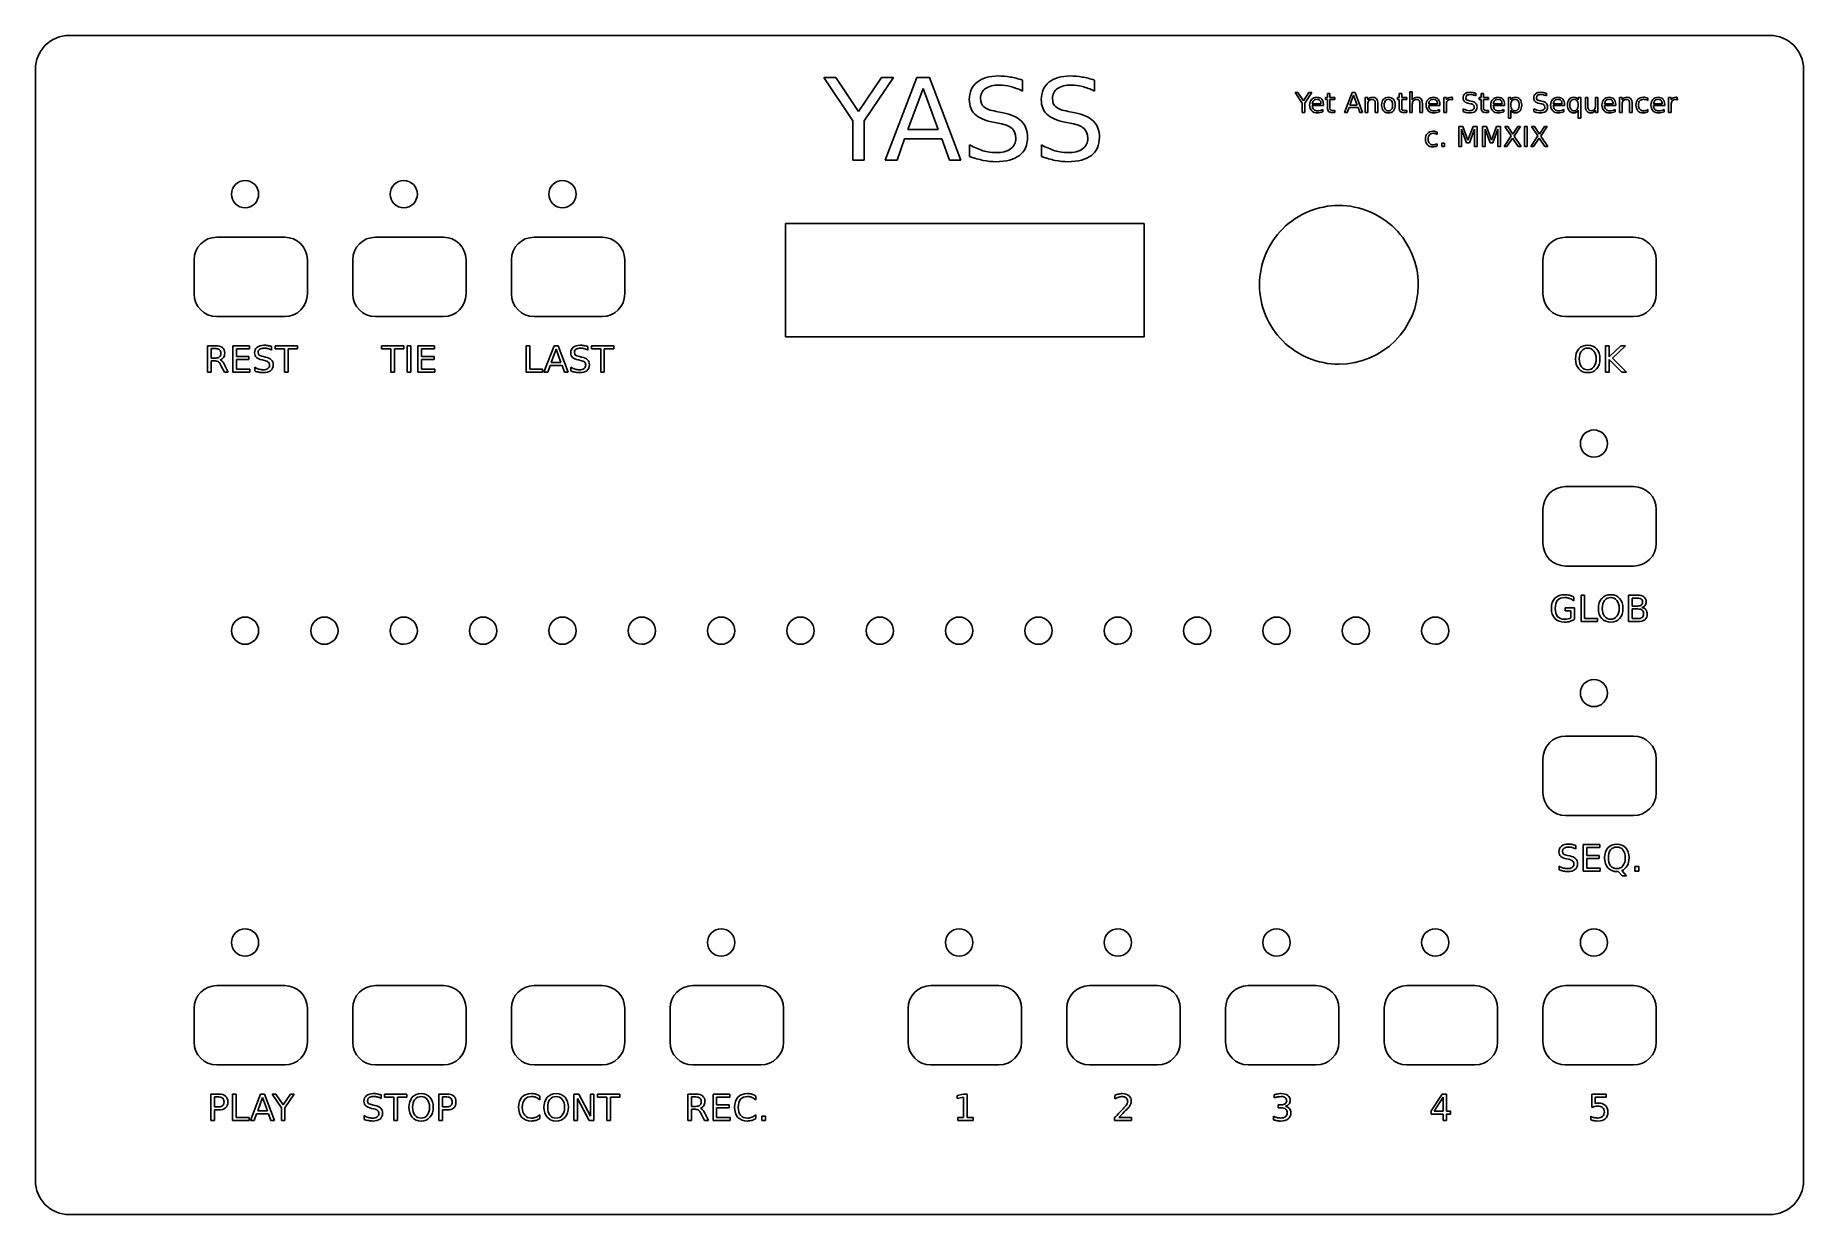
# Model space of a CAD drawing. Extents: x -26.2 to 26.2, y 9 to 43.9.
import ezdxf

# ---------------------------------------------------------------- set-up
doc = ezdxf.new("R2010")
doc.units = 0
doc.layers.get('0').update_dxf_attribs({"linetype": 'CONTINUOUS'})

msp = doc.modelspace()

# ---------------------------------------------------------------- linework, layer by layer
at = {"color": 7}
for p, q in [((-25.201562, 43.931417), (25.201562, 43.931417)), ((-25.201562, 43.931417), (-25.201562, 43.931417)), ((-26.209624, 9.993312), (-26.209624, 42.923354)), ((-2.83977, 42.684792), (-2.483732, 42.684792)), ((-1.973466, 41.401744), (-2.83977, 42.684792)), ((-2.483732, 42.684792), (-1.804471, 41.677386)), ((-1.804471, 41.677386), (-1.130133, 42.684792)), ((-0.774095, 42.684792), (-1.640399, 41.401744)), ((-1.130133, 42.684792), (-0.774095, 42.684792)), ((-1.015282, 40.235187), (-0.080068, 42.684792)), ((-0.080068, 42.684792), (0.295659, 42.684792)), ((0.295659, 42.684792), (1.229232, 40.235187)), ((3.05372, 42.604397), (3.05372, 42.281174)), ((3.05372, 42.604397), (3.05372, 42.604397)), ((5.186665, 42.604397), (5.186665, 42.281174)), ((5.186665, 42.604397), (5.186665, 42.604397)), ((26.209624, 42.923354), (26.209624, 9.993312)), ((0.106975, 42.358288), (-0.342584, 41.139228)), ((0.558175, 41.139228), (0.106975, 42.358288)), ((11.13384, 42.23438), (11.219289, 42.23438)), ((11.341753, 41.926448), (11.13384, 42.23438)), ((11.219289, 42.23438), (11.382312, 41.992603)), ((11.382312, 41.992603), (11.544153, 42.23438)), ((11.629602, 42.23438), (11.421689, 41.926448)), ((11.544153, 42.23438), (11.629602, 42.23438)), ((12.039128, 42.031193), (12.039128, 42.087503)), ((12.039128, 42.087503), (12.092288, 42.087503)), ((12.092288, 42.031193), (12.039128, 42.031193)), ((12.092288, 42.087503), (12.092288, 42.212723)), ((12.092288, 42.212723), (12.165135, 42.212722)), ((12.092288, 41.791778), (12.092288, 42.031193)), ((12.165135, 42.212722), (12.165135, 42.087502)), ((12.165135, 42.087502), (12.314376, 42.087502)), ((12.314376, 42.031192), (12.165135, 42.031192)), ((12.165135, 42.031192), (12.165135, 41.791778)), ((12.314376, 42.087502), (12.314376, 42.031192)), ((12.597106, 41.646475), (12.821557, 42.23438)), ((12.866448, 42.156019), (12.758553, 41.863444)), ((12.821557, 42.23438), (12.911732, 42.23438)), ((12.974736, 41.863444), (12.866448, 42.156019)), ((12.911732, 42.23438), (13.135789, 41.646475)), ((13.215332, 41.646475), (13.215332, 42.087502)), ((13.215332, 42.087502), (13.28818, 42.087502)), ((13.28818, 42.087502), (13.28818, 42.018985)), ((13.900893, 42.098134), (13.900893, 42.098134)), ((13.900893, 42.036705), (13.900893, 42.036705)), ((14.16866, 42.031192), (14.16866, 42.087502)), ((14.16866, 42.087502), (14.221819, 42.087502)), ((14.22182, 42.031192), (14.16866, 42.031192)), ((14.221819, 42.087502), (14.221819, 42.212722)), ((14.221819, 42.212722), (14.294668, 42.212722)), ((14.22182, 41.791778), (14.22182, 42.031192)), ((14.294668, 42.212722), (14.294668, 42.087502)), ((14.294668, 42.087502), (14.443908, 42.087502)), ((14.443908, 42.031192), (14.294668, 42.031192)), ((14.294668, 42.031192), (14.294668, 41.791778)), ((14.443908, 42.087502), (14.443908, 42.031192)), ((14.53684, 41.646475), (14.53684, 42.259188)), ((14.53684, 42.259188), (14.609688, 42.259188)), ((14.609688, 42.259188), (14.609688, 42.018985)), ((15.544901, 41.646475), (15.544901, 42.087502)), ((15.544901, 42.087502), (15.61775, 42.087502)), ((15.61775, 42.087502), (15.61775, 42.018985)), ((15.802824, 42.094185), (15.803217, 42.019773)), ((16.306068, 41.992602), (16.354108, 41.982756)), ((16.492323, 42.215085), (16.492323, 42.137512)), ((16.492323, 42.215084), (16.492323, 42.215085)), ((16.594311, 42.031193), (16.594311, 42.087503)), ((16.594311, 42.087503), (16.64747, 42.087503)), ((16.64747, 42.031193), (16.594311, 42.031193)), ((16.64747, 42.087503), (16.64747, 42.212723)), ((16.64747, 42.212723), (16.720318, 42.212722)), ((16.64747, 41.791778), (16.64747, 42.031193)), ((16.720318, 42.212722), (16.720318, 42.087502)), ((16.720318, 42.087502), (16.869558, 42.087502)), ((16.869558, 42.031192), (16.720318, 42.031192)), ((16.720318, 42.031192), (16.720318, 41.791778)), ((16.869558, 42.087502), (16.869558, 42.031192)), ((17.458645, 41.478727), (17.458645, 42.087502)), ((17.458645, 42.087502), (17.531494, 42.087502)), ((17.531494, 42.087502), (17.531494, 42.020561)), ((18.399372, 41.992602), (18.447413, 41.982756)), ((18.585627, 42.215085), (18.585627, 42.137512)), ((18.585628, 42.215084), (18.585627, 42.215085)), ((19.528323, 42.020559), (19.528323, 42.0875)), ((19.528323, 42.0875), (19.600778, 42.0875)), ((19.600778, 42.0875), (19.600778, 41.478725)), ((19.742537, 41.820523), (19.742537, 42.087502)), ((19.742537, 42.087502), (19.814991, 42.087502)), ((19.814991, 42.087502), (19.814991, 41.82328)), ((19.924854, 42.098134), (19.924854, 42.098134)), ((20.039442, 41.837455), (20.039442, 42.087502)), ((20.039442, 42.087502), (20.111896, 42.087502)), ((20.111896, 42.087502), (20.111896, 41.646475)), ((20.755325, 41.646475), (20.755325, 42.087502)), ((20.755325, 42.087502), (20.828173, 42.087502)), ((20.828173, 42.087502), (20.828173, 42.018985)), ((21.58737, 42.07057), (21.58737, 42.002841)), ((21.58737, 42.070568), (21.58737, 42.07057)), ((22.207565, 41.646475), (22.207565, 42.087502)), ((22.207565, 42.087502), (22.280413, 42.087502)), ((22.280413, 42.087502), (22.280413, 42.018985)), ((22.465487, 42.094185), (22.465881, 42.019773)), ((2.277657, 41.677386), (2.477825, 41.636368)), ((4.410602, 41.677386), (4.61077, 41.636368)), ((11.341753, 41.646475), (11.341753, 41.926448)), ((11.421689, 41.646475), (11.341753, 41.646475)), ((11.421689, 41.926448), (11.421689, 41.646475)), ((11.974548, 41.849662), (11.641415, 41.849662)), ((11.643778, 41.905973), (11.902094, 41.906367)), ((11.957616, 41.737438), (11.957616, 41.668921)), ((11.974548, 41.885104), (11.974548, 41.885102)), ((11.974548, 41.885102), (11.974548, 41.849662)), ((12.239953, 41.707117), (12.314377, 41.707117)), ((12.314377, 41.646476), (12.239953, 41.646476)), ((12.314377, 41.707117), (12.314377, 41.646476)), ((12.68098, 41.646475), (12.597106, 41.646475)), ((12.734533, 41.79729), (12.68098, 41.646475)), ((12.999543, 41.79729), (12.734533, 41.79729)), ((12.758553, 41.863444), (12.974736, 41.863444)), ((13.053097, 41.646475), (12.999543, 41.79729)), ((13.135789, 41.646475), (13.053097, 41.646475)), ((13.288181, 41.646475), (13.215332, 41.646475)), ((13.288181, 41.895734), (13.288181, 41.646475)), ((13.512238, 41.646475), (13.512238, 41.910304)), ((13.584692, 41.646475), (13.512238, 41.646475)), ((13.584692, 41.912666), (13.584692, 41.646475)), ((13.584692, 41.912665), (13.584692, 41.912666)), ((14.369486, 41.707117), (14.443909, 41.707117)), ((14.443909, 41.646476), (14.369486, 41.646476)), ((14.443909, 41.707117), (14.443909, 41.646476)), ((14.609688, 41.646475), (14.53684, 41.646475)), ((14.609688, 41.895734), (14.609688, 41.646475)), ((14.833745, 41.646475), (14.833745, 41.910304)), ((14.906199, 41.646475), (14.833745, 41.646475)), ((14.906199, 41.912666), (14.906199, 41.646475)), ((14.9062, 41.912665), (14.906199, 41.912666)), ((15.428738, 41.849662), (15.095605, 41.849662)), ((15.097967, 41.905973), (15.356283, 41.906367)), ((15.411806, 41.737438), (15.411806, 41.668921)), ((15.428738, 41.885104), (15.428738, 41.885102)), ((15.428738, 41.885102), (15.428738, 41.849662)), ((15.61775, 41.646475), (15.544901, 41.646475)), ((15.61775, 41.878802), (15.61775, 41.646475)), ((16.116269, 41.672462), (16.116269, 41.754367)), ((16.330875, 41.907152), (16.282441, 41.916603)), ((16.795136, 41.707117), (16.869559, 41.707117)), ((16.869559, 41.646476), (16.795136, 41.646476)), ((16.869559, 41.707117), (16.869559, 41.646476)), ((17.342482, 41.849662), (17.009349, 41.849662)), ((17.011711, 41.905973), (17.270027, 41.906367)), ((17.325549, 41.737438), (17.325549, 41.668921)), ((17.342482, 41.885104), (17.342482, 41.885102)), ((17.342482, 41.885102), (17.342482, 41.849662)), ((17.531494, 41.478727), (17.458645, 41.478727)), ((17.531494, 41.712631), (17.531494, 41.712629)), ((17.531494, 41.712629), (17.531494, 41.478727)), ((17.777996, 41.866595), (17.777996, 41.866595)), ((18.209573, 41.672462), (18.209573, 41.754367)), ((18.42418, 41.907152), (18.375746, 41.916603)), ((19.119192, 41.849662), (18.786059, 41.849662)), ((18.788421, 41.905973), (19.046737, 41.906367)), ((19.102259, 41.737438), (19.102259, 41.668921)), ((19.119192, 41.885104), (19.119192, 41.885102)), ((19.119192, 41.885102), (19.119192, 41.849662)), ((19.281427, 41.866595), (19.281427, 41.866595)), ((19.528323, 41.478725), (19.528323, 41.712629)), ((19.600778, 41.478725), (19.528323, 41.478725)), ((19.742536, 41.820522), (19.742537, 41.820523)), ((20.039442, 41.646475), (20.039442, 41.714204)), ((20.111896, 41.646475), (20.039442, 41.646475)), ((20.639161, 41.849662), (20.306028, 41.849662)), ((20.308391, 41.905973), (20.566706, 41.906367)), ((20.622229, 41.737438), (20.622229, 41.668921)), ((20.639161, 41.885104), (20.639161, 41.885102)), ((20.639161, 41.885102), (20.639161, 41.849662)), ((20.828173, 41.646475), (20.755325, 41.646475)), ((20.828173, 41.895734), (20.828173, 41.646475)), ((21.05223, 41.646475), (21.05223, 41.910304)), ((21.124684, 41.646475), (21.05223, 41.646475)), ((21.124684, 41.912666), (21.124684, 41.646475)), ((21.124685, 41.912665), (21.124684, 41.912666)), ((21.58737, 41.730348), (21.58737, 41.663406)), ((22.091401, 41.849662), (21.758268, 41.849662)), ((21.760631, 41.905973), (22.018946, 41.906367)), ((22.074469, 41.737438), (22.074469, 41.668921)), ((22.091401, 41.885104), (22.091401, 41.885102)), ((22.091401, 41.885102), (22.091401, 41.849662)), ((22.280413, 41.646475), (22.207565, 41.646475)), ((22.280413, 41.878802), (22.280413, 41.646475)), ((-1.973466, 40.235187), (-1.973466, 41.401744)), ((-1.640399, 41.401744), (-1.640399, 40.235187)), ((-0.342584, 41.139228), (0.558175, 41.139228)), ((2.381022, 41.321348), (2.179213, 41.360726)), ((4.513967, 41.321348), (4.312158, 41.360726)), ((15.34762, 41.062508), (15.34762, 40.994779)), ((15.34762, 41.062505), (15.34762, 41.062508)), ((15.991048, 41.226318), (16.109574, 41.226318)), ((15.991048, 40.638413), (15.991048, 41.226318)), ((16.219831, 40.751426), (16.068228, 41.154651)), ((16.068228, 41.154651), (16.068228, 40.638413)), ((16.109574, 41.226318), (16.259602, 40.826243)), ((16.259602, 40.826243), (16.410417, 41.226318)), ((16.45137, 41.154651), (16.299767, 40.751426)), ((16.410417, 41.226318), (16.528944, 41.226318)), ((16.45137, 40.638413), (16.45137, 41.154651)), ((16.528944, 41.226318), (16.528944, 40.638413)), ((16.687241, 41.226318), (16.805767, 41.226318)), ((16.687241, 40.638413), (16.687241, 41.226318)), ((16.916024, 40.751426), (16.764421, 41.154651)), ((16.764421, 41.154651), (16.764421, 40.638413)), ((16.805767, 41.226318), (16.955795, 40.826243)), ((16.955795, 40.826243), (17.106611, 41.226318)), ((17.147563, 41.154651), (16.99596, 40.751426)), ((17.106611, 41.226318), (17.225137, 41.226318)), ((17.147563, 40.638413), (17.147563, 41.154651)), ((17.225137, 41.226318), (17.225137, 40.638413)), ((17.328306, 40.638413), (17.538188, 40.952251)), ((17.355082, 41.226318), (17.440531, 41.226318)), ((17.538188, 40.952251), (17.355082, 41.226318)), ((17.580715, 40.88846), (17.414148, 40.638413)), ((17.440531, 41.226318), (17.586622, 41.007773)), ((17.7461, 40.638413), (17.580715, 40.88846)), ((17.586622, 41.007773), (17.733499, 41.226318)), ((17.818949, 41.226318), (17.629937, 40.943982)), ((17.629937, 40.943982), (17.831549, 40.638413)), ((17.733499, 41.226318), (17.818949, 41.226318)), ((17.936293, 41.226318), (18.015836, 41.226318)), ((17.936293, 40.638413), (17.936293, 41.226318)), ((18.015836, 41.226318), (18.015836, 40.638413)), ((18.119005, 40.638413), (18.328887, 40.952251)), ((18.145781, 41.226318), (18.23123, 41.226318)), ((18.328887, 40.952251), (18.145781, 41.226318)), ((18.371414, 40.88846), (18.204848, 40.638413)), ((18.23123, 41.226318), (18.377321, 41.007773)), ((18.536799, 40.638413), (18.371414, 40.88846)), ((18.377321, 41.007773), (18.524199, 41.226318)), ((18.609648, 41.226318), (18.420636, 40.943982)), ((18.420636, 40.943982), (18.622248, 40.638413)), ((18.524199, 41.226318), (18.609648, 41.226318)), ((-0.442668, 40.863586), (-0.665807, 40.235187)), ((0.661541, 40.863586), (-0.442668, 40.863586)), ((0.88468, 40.235187), (0.661541, 40.863586)), ((1.486826, 40.343475), (1.486826, 40.684747)), ((3.619771, 40.343475), (3.619771, 40.684747)), ((15.34762, 40.722285), (15.34762, 40.655344)), ((15.484654, 40.738432), (15.56774, 40.738432)), ((15.484654, 40.638413), (15.484654, 40.738432)), ((15.56774, 40.638413), (15.484654, 40.638413)), ((15.56774, 40.738432), (15.56774, 40.638413)), ((16.068228, 40.638413), (15.991048, 40.638413)), ((16.299767, 40.751426), (16.219831, 40.751426)), ((16.528944, 40.638413), (16.45137, 40.638413)), ((16.764421, 40.638413), (16.687241, 40.638413)), ((16.99596, 40.751426), (16.916024, 40.751426)), ((17.225137, 40.638413), (17.147563, 40.638413)), ((17.414148, 40.638413), (17.328306, 40.638413)), ((17.831549, 40.638413), (17.7461, 40.638413)), ((18.015836, 40.638413), (17.936293, 40.638413)), ((18.204848, 40.638413), (18.119005, 40.638413)), ((18.622248, 40.638413), (18.536799, 40.638413)), ((-1.640399, 40.235187), (-1.973466, 40.235187)), ((-0.665807, 40.235187), (-1.015282, 40.235187)), ((1.229232, 40.235187), (0.88468, 40.235187)), ((-19.590015, 39.227124), (-19.590015, 39.227124)), ((-14.885723, 39.227124), (-14.885723, 39.227124)), ((-10.181432, 39.227124), (-10.181432, 39.227124)), ((-3.971766, 38.353471), (6.659933, 38.353471)), ((-3.971766, 34.993263), (-3.971766, 38.353471)), ((6.659933, 38.353471), (6.659933, 34.993263)), ((-20.833291, 37.950245), (-18.817166, 37.950245)), ((-20.833291, 37.950245), (-20.833291, 37.950245)), ((-16.129, 37.950245), (-14.112875, 37.950245)), ((-16.129, 37.950245), (-16.129, 37.950245)), ((-11.424709, 37.950245), (-9.408584, 37.950245)), ((-11.424709, 37.950245), (-11.424709, 37.950245)), ((19.153187, 37.950245), (21.169312, 37.950245)), ((19.153187, 37.950245), (19.153187, 37.950245)), ((-21.505333, 36.270141), (-21.505333, 37.278204)), ((-18.145125, 37.278204), (-18.145125, 36.270141)), ((-16.801042, 36.270141), (-16.801042, 37.278204)), ((-13.440833, 37.278204), (-13.440833, 36.270141)), ((-12.09675, 36.270141), (-12.09675, 37.278204)), ((-8.736542, 37.278204), (-8.736542, 36.270141)), ((18.481145, 36.270141), (18.481145, 37.278204)), ((21.841354, 37.278204), (21.841354, 36.270141)), ((14.784917, 36.538958), (14.784917, 36.538958)), ((-18.817166, 35.598099), (-20.833291, 35.598099)), ((-14.112875, 35.598099), (-16.129, 35.598099)), ((-9.408584, 35.598099), (-11.424709, 35.598099)), ((21.169312, 35.598099), (19.153187, 35.598099)), ((-21.103684, 33.951596), (-21.103684, 34.73547)), ((-21.103684, 34.73547), (-20.864269, 34.73547)), ((-20.997627, 34.648316), (-20.997627, 34.370049)), ((-20.864269, 34.648316), (-20.997627, 34.648316)), ((-20.356037, 34.735471), (-19.860406, 34.735471)), ((-20.356037, 33.951598), (-20.356037, 34.735471)), ((-19.860406, 34.646216), (-20.249981, 34.646216)), ((-20.249981, 34.646216), (-20.249981, 34.414151)), ((-19.860406, 34.735471), (-19.860406, 34.646216)), ((-19.205691, 34.70975), (-19.205691, 34.709745)), ((-19.205691, 34.709745), (-19.205691, 34.606313)), ((-19.101734, 34.735471), (-18.438618, 34.735471)), ((-19.101734, 34.646216), (-19.101734, 34.735471)), ((-18.823467, 34.646216), (-19.101734, 34.646216)), ((-18.823467, 33.951598), (-18.823467, 34.646216)), ((-18.438618, 34.646216), (-18.716885, 34.646216)), ((-18.716885, 34.646216), (-18.716885, 33.951598)), ((-18.438618, 34.735471), (-18.438618, 34.646216)), ((-15.951539, 34.735471), (-15.288423, 34.735471)), ((-15.951539, 34.646216), (-15.951539, 34.735471)), ((-15.673272, 34.646216), (-15.951539, 34.646216)), ((-15.673272, 33.951598), (-15.673272, 34.646216)), ((-15.288423, 34.646216), (-15.566691, 34.646216)), ((-15.566691, 34.646216), (-15.566691, 33.951598)), ((-15.288423, 34.735471), (-15.288423, 34.646216)), ((-15.185517, 34.735471), (-15.07946, 34.735471)), ((-15.185517, 33.951598), (-15.185517, 34.735471)), ((-15.07946, 34.735471), (-15.07946, 33.951598)), ((-14.868397, 34.735471), (-14.372766, 34.735471)), ((-14.868397, 33.951598), (-14.868397, 34.735471)), ((-14.372766, 34.646216), (-14.762341, 34.646216)), ((-14.762341, 34.646216), (-14.762341, 34.414151)), ((-14.372766, 34.735471), (-14.372766, 34.646216)), ((-11.660448, 34.735471), (-11.554391, 34.735471)), ((-11.660448, 33.951598), (-11.660448, 34.735471)), ((-11.554391, 34.735471), (-11.554391, 34.040853)), ((-11.13384, 33.951598), (-10.834571, 34.735471)), ((-10.774718, 34.63099), (-10.918577, 34.240891)), ((-10.834571, 34.735471), (-10.714339, 34.735471)), ((-10.630334, 34.240891), (-10.774718, 34.63099)), ((-10.714339, 34.735471), (-10.415595, 33.951598)), ((-9.831759, 34.70975), (-9.831759, 34.709745)), ((-9.831759, 34.709745), (-9.831759, 34.606313)), ((-9.727803, 34.735471), (-9.064687, 34.735471)), ((-9.727803, 34.646216), (-9.727803, 34.735471)), ((-9.449536, 34.646216), (-9.727803, 34.646216)), ((-9.449536, 33.951598), (-9.449536, 34.646216)), ((-9.064687, 34.646216), (-9.342954, 34.646216)), ((-9.342954, 34.646216), (-9.342954, 33.951598)), ((-9.064687, 34.735471), (-9.064687, 34.646216)), ((6.659933, 34.993263), (-3.971766, 34.993263)), ((19.808952, 34.749647), (19.808952, 34.749647)), ((19.808952, 34.663542), (19.808952, 34.663542)), ((20.337135, 34.735471), (20.443192, 34.735471)), ((20.337135, 33.951598), (20.337135, 34.735471)), ((20.443192, 34.735471), (20.443192, 34.404176)), ((20.443192, 34.404176), (20.794964, 34.735471)), ((20.931472, 34.735471), (20.542423, 34.370049)), ((20.794964, 34.735471), (20.931472, 34.735471)), ((-20.997627, 34.370049), (-20.864269, 34.370049)), ((-20.88212, 34.282892), (-20.997627, 34.282892)), ((-20.997627, 34.282892), (-20.997627, 33.951596)), ((-20.73196, 34.319119), (-20.73196, 34.319121)), ((-20.607003, 33.951598), (-20.707284, 34.152685)), ((-20.600702, 34.165811), (-20.493071, 33.951598)), ((-20.249981, 34.414151), (-19.876682, 34.414151)), ((-19.876682, 34.324896), (-20.249981, 34.324896)), ((-20.249981, 34.324896), (-20.249981, 34.040853)), ((-19.876682, 34.414151), (-19.876682, 34.324896)), ((-19.707097, 33.986252), (-19.707097, 34.095458)), ((-19.420954, 34.299172), (-19.485533, 34.311774)), ((-19.454031, 34.413102), (-19.389977, 34.399976)), ((-14.762341, 34.414151), (-14.389043, 34.414151)), ((-14.389043, 34.324896), (-14.762341, 34.324896)), ((-14.762341, 34.324896), (-14.762341, 34.040853)), ((-14.389043, 34.414151), (-14.389043, 34.324896)), ((-10.950604, 34.152685), (-11.022008, 33.951598)), ((-10.597257, 34.152685), (-10.950604, 34.152685)), ((-10.918577, 34.240891), (-10.630334, 34.240891)), ((-10.525852, 33.951598), (-10.597257, 34.152685)), ((-10.333165, 33.986252), (-10.333165, 34.095458)), ((-10.047023, 34.299172), (-10.111602, 34.311774)), ((-10.0801, 34.413102), (-10.016046, 34.399976)), ((20.81964, 33.951598), (20.443192, 34.329096)), ((20.443192, 34.329096), (20.443192, 33.951598)), ((20.542423, 34.370049), (20.959299, 33.951598)), ((-20.997627, 33.951596), (-21.103684, 33.951596)), ((-20.493071, 33.951598), (-20.607003, 33.951598)), ((-19.850956, 33.951598), (-20.356037, 33.951598)), ((-20.249981, 34.040853), (-19.850956, 34.040853)), ((-19.850956, 34.040853), (-19.850956, 33.951598)), ((-18.716885, 33.951598), (-18.823467, 33.951598)), ((-15.566691, 33.951598), (-15.673272, 33.951598)), ((-15.07946, 33.951598), (-15.185517, 33.951598)), ((-14.363316, 33.951598), (-14.868397, 33.951598)), ((-14.762341, 34.040853), (-14.363316, 34.040853)), ((-14.363316, 34.040853), (-14.363316, 33.951598)), ((-11.172692, 33.951598), (-11.660448, 33.951598)), ((-11.554391, 34.040853), (-11.172692, 34.040853)), ((-11.172692, 34.040853), (-11.172692, 33.951598)), ((-11.022008, 33.951598), (-11.13384, 33.951598)), ((-10.415595, 33.951598), (-10.525852, 33.951598)), ((-9.342954, 33.951598), (-9.449536, 33.951598)), ((20.443192, 33.951598), (20.337135, 33.951598)), ((20.959299, 33.951598), (20.81964, 33.951598)), ((20.396465, 31.834667), (20.396465, 31.834667)), ((19.153187, 30.557787), (21.169312, 30.557787)), ((19.153187, 30.557787), (19.153187, 30.557787)), ((18.481145, 28.877683), (18.481145, 29.885746)), ((21.841354, 29.885746), (21.841354, 28.877683)), ((21.169312, 28.205642), (19.153187, 28.205642)), ((19.396802, 27.282634), (19.396802, 27.169752)), ((19.61154, 27.343013), (19.717597, 27.343013)), ((19.61154, 26.55914), (19.61154, 27.343013)), ((19.717597, 27.343013), (19.717597, 26.648395)), ((20.490445, 27.357189), (20.490445, 27.357189)), ((20.490445, 27.271084), (20.490445, 27.271084)), ((21.018627, 27.343013), (21.289544, 27.343013)), ((21.018627, 26.55914), (21.018627, 27.343013)), ((19.139011, 26.88151), (19.139011, 26.968665)), ((19.139011, 26.968665), (19.417278, 26.968665)), ((19.312271, 26.88151), (19.139011, 26.88151)), ((19.312271, 26.670972), (19.312271, 26.88151)), ((19.417278, 26.968665), (19.417278, 26.632119)), ((21.124684, 27.255858), (21.124684, 27.019593)), ((21.281669, 27.255858), (21.124684, 27.255858)), ((21.124684, 27.019593), (21.281669, 27.019593)), ((21.124684, 26.933488), (21.124684, 26.646295)), ((21.294795, 26.933488), (21.124684, 26.933488)), ((-19.590015, 26.290323), (-19.590015, 26.290323)), ((-17.23787, 26.290323), (-17.23787, 26.290323)), ((-14.885723, 26.290323), (-14.885723, 26.290323)), ((-12.533577, 26.290323), (-12.533577, 26.290323)), ((-10.181432, 26.290323), (-10.181432, 26.290323)), ((-7.829285, 26.290323), (-7.829285, 26.290323)), ((-5.47714, 26.290323), (-5.47714, 26.290323)), ((-3.124994, 26.290323), (-3.124994, 26.290323)), ((-0.772848, 26.290323), (-0.772848, 26.290323)), ((1.579298, 26.290323), (1.579298, 26.290323)), ((3.931444, 26.290323), (3.931444, 26.290323)), ((6.28359, 26.290323), (6.28359, 26.290323)), ((8.635735, 26.290323), (8.635735, 26.290323)), ((10.987882, 26.290323), (10.987882, 26.290323)), ((13.340027, 26.290323), (13.340027, 26.290323)), ((15.692173, 26.290323), (15.692173, 26.290323)), ((19.312271, 26.670971), (19.312271, 26.670972)), ((20.099295, 26.55914), (19.61154, 26.55914)), ((19.717597, 26.648395), (20.099295, 26.648395)), ((20.099295, 26.648395), (20.099295, 26.55914)), ((21.300045, 26.55914), (21.018627, 26.55914)), ((21.124684, 26.646295), (21.294795, 26.646295)), ((20.396465, 24.442208), (20.396465, 24.442208)), ((19.153187, 23.165329), (21.169312, 23.165329)), ((19.153187, 23.165329), (19.153187, 23.165329)), ((18.481145, 21.485225), (18.481145, 22.493288)), ((21.841354, 22.493287), (21.841354, 21.485225)), ((21.169312, 20.813183), (19.153187, 20.813183)), ((19.460856, 19.924833), (19.460856, 19.924828)), ((19.460856, 19.924828), (19.460856, 19.821397)), ((19.673494, 19.950555), (20.169125, 19.950555)), ((19.673494, 19.166681), (19.673494, 19.950555)), ((20.169125, 19.950555), (20.169125, 19.861299)), ((19.245592, 19.514255), (19.181013, 19.526857)), ((19.212515, 19.628185), (19.276569, 19.615059)), ((20.169125, 19.861299), (19.77955, 19.861299)), ((19.77955, 19.861299), (19.77955, 19.629235)), ((19.77955, 19.629235), (20.152849, 19.629235)), ((20.152849, 19.539979), (19.77955, 19.539979)), ((19.77955, 19.539979), (19.77955, 19.255937)), ((20.152849, 19.629235), (20.152849, 19.539979)), ((20.672106, 19.878626), (20.672106, 19.878626)), ((18.95945, 19.201335), (18.95945, 19.310542)), ((20.178575, 19.166681), (19.673494, 19.166681)), ((19.77955, 19.255937), (20.178575, 19.255937)), ((20.178575, 19.255937), (20.178575, 19.166681)), ((20.832241, 19.028073), (20.716209, 19.153556)), ((20.82069, 19.180857), (20.960349, 19.028073)), ((20.820691, 19.180841), (20.82069, 19.180857)), ((20.960349, 19.028073), (20.832241, 19.028073)), ((21.209739, 19.300039), (21.320521, 19.300039)), ((21.209739, 19.166681), (21.209739, 19.300039)), ((21.320521, 19.166681), (21.209739, 19.166681)), ((21.320521, 19.300039), (21.320521, 19.166681)), ((-19.590015, 17.04975), (-19.590015, 17.04975)), ((-5.47714, 17.04975), (-5.47714, 17.04975)), ((1.579298, 17.04975), (1.579298, 17.04975)), ((6.28359, 17.04975), (6.28359, 17.04975)), ((10.987882, 17.04975), (10.987882, 17.04975)), ((15.692173, 17.04975), (15.692173, 17.04975)), ((20.396465, 17.04975), (20.396465, 17.04975)), ((-20.833291, 15.77287), (-18.817166, 15.77287)), ((-20.833291, 15.77287), (-20.833291, 15.77287)), ((-16.129, 15.77287), (-14.112875, 15.77287)), ((-16.129, 15.77287), (-16.129, 15.77287)), ((-11.424709, 15.77287), (-9.408584, 15.77287)), ((-11.424709, 15.77287), (-11.424709, 15.77287)), ((-6.720417, 15.77287), (-4.704292, 15.77287)), ((-6.720417, 15.77287), (-6.720417, 15.77287)), ((0.336021, 15.77287), (2.352146, 15.77287)), ((0.336021, 15.77287), (0.336021, 15.77287)), ((5.040313, 15.77287), (7.056438, 15.77287)), ((5.040313, 15.77287), (5.040313, 15.77287)), ((9.744604, 15.77287), (11.760729, 15.77287)), ((9.744604, 15.77287), (9.744604, 15.77287)), ((14.448896, 15.77287), (16.465021, 15.77287)), ((14.448896, 15.77287), (14.448896, 15.77287)), ((19.153187, 15.77287), (21.169312, 15.77287)), ((19.153187, 15.77287), (19.153187, 15.77287)), ((-21.505333, 14.092766), (-21.505333, 15.100829)), ((-18.145125, 15.100829), (-18.145125, 14.092766)), ((-16.801042, 14.092766), (-16.801042, 15.100829)), ((-13.440833, 15.100829), (-13.440833, 14.092766)), ((-12.09675, 14.092766), (-12.09675, 15.100829)), ((-8.736542, 15.100829), (-8.736542, 14.092766)), ((-7.392459, 14.092766), (-7.392459, 15.100829)), ((-4.03225, 15.100829), (-4.03225, 14.092766)), ((-0.336021, 14.092766), (-0.336021, 15.100829)), ((3.024188, 15.100829), (3.024188, 14.092766)), ((4.368271, 14.092766), (4.368271, 15.100829)), ((7.728479, 15.100829), (7.728479, 14.092766)), ((9.072563, 14.092766), (9.072563, 15.100829)), ((12.432771, 15.100829), (12.432771, 14.092766)), ((13.776854, 14.092766), (13.776854, 15.100829)), ((17.137062, 15.100829), (17.137062, 14.092766)), ((18.481145, 14.092766), (18.481145, 15.100829)), ((21.841354, 15.100829), (21.841354, 14.092766)), ((-18.817166, 13.420724), (-20.833291, 13.420724)), ((-14.112875, 13.420724), (-16.129, 13.420724)), ((-9.408584, 13.420724), (-11.424709, 13.420724)), ((-4.704292, 13.420724), (-6.720417, 13.420724)), ((2.352146, 13.420724), (0.336021, 13.420724)), ((7.056438, 13.420724), (5.040313, 13.420724)), ((11.760729, 13.420724), (9.744604, 13.420724)), ((16.465021, 13.420724), (14.448896, 13.420724)), ((21.169312, 13.420724), (19.153187, 13.420724)), ((-21.010228, 12.558096), (-20.770813, 12.558096)), ((-21.010228, 11.774223), (-21.010228, 12.558096)), ((-20.904171, 12.470941), (-20.904171, 12.176398)), ((-20.770813, 12.470941), (-20.904171, 12.470941)), ((-20.904171, 12.176398), (-20.770813, 12.176398)), ((-20.770813, 12.089242), (-20.904171, 12.089242)), ((-20.904171, 12.089242), (-20.904171, 11.774223)), ((-20.361287, 12.558096), (-20.255231, 12.558096)), ((-20.361287, 11.774223), (-20.361287, 12.558096)), ((-20.255231, 12.558096), (-20.255231, 11.863478)), ((-19.83468, 11.774223), (-19.535411, 12.558096)), ((-19.475557, 12.453615), (-19.619416, 12.063516)), ((-19.619416, 12.063516), (-19.331174, 12.063516)), ((-19.535411, 12.558096), (-19.415179, 12.558096)), ((-19.331174, 12.063516), (-19.475557, 12.453615)), ((-19.415179, 12.558096), (-19.116435, 11.774223)), ((-19.19414, 12.558096), (-19.080208, 12.558096)), ((-18.916923, 12.147521), (-19.19414, 12.558096)), ((-19.080208, 12.558096), (-18.862845, 12.235726)), ((-18.916923, 11.774223), (-18.916923, 12.147521)), ((-18.862845, 12.235726), (-18.647056, 12.558096)), ((-18.533124, 12.558096), (-18.810341, 12.147521)), ((-18.810341, 12.147521), (-18.810341, 11.774223)), ((-18.647056, 12.558096), (-18.533124, 12.558096)), ((-16.178354, 12.121797), (-16.242932, 12.134399)), ((-16.211431, 12.235727), (-16.147377, 12.222601)), ((-15.96309, 12.532375), (-15.96309, 12.53237)), ((-15.96309, 12.53237), (-15.96309, 12.428938)), ((-15.859134, 12.558096), (-15.196018, 12.558096)), ((-15.859134, 12.468841), (-15.859134, 12.558096)), ((-15.580866, 12.468841), (-15.859134, 12.468841)), ((-15.580866, 11.774223), (-15.580866, 12.468841)), ((-15.196018, 12.468841), (-15.474285, 12.468841)), ((-15.474285, 12.468841), (-15.474285, 11.774223)), ((-15.196018, 12.558096), (-15.196018, 12.468841)), ((-14.774941, 12.572272), (-14.774941, 12.572272)), ((-14.774941, 12.486167), (-14.774941, 12.486167)), ((-14.246759, 12.558096), (-14.007344, 12.558096)), ((-14.246759, 11.774223), (-14.246759, 12.558096)), ((-14.140702, 12.470941), (-14.140702, 12.176398)), ((-14.007344, 12.470941), (-14.140702, 12.470941)), ((-14.140702, 12.176398), (-14.007344, 12.176398)), ((-14.007344, 12.089242), (-14.140702, 12.089242)), ((-14.140702, 12.089242), (-14.140702, 11.774223)), ((-11.254072, 12.497719), (-11.254072, 12.497718)), ((-11.254072, 12.497718), (-11.254072, 12.385886)), ((-10.771043, 12.572272), (-10.771043, 12.572272)), ((-10.771043, 12.486167), (-10.771043, 12.486167)), ((-10.24286, 12.558096), (-10.100051, 12.558096)), ((-10.24286, 11.774223), (-10.24286, 12.558096)), ((-9.792382, 11.774223), (-10.139953, 12.429988)), ((-10.139953, 12.429988), (-10.139953, 11.774223)), ((-10.100051, 12.558096), (-9.752479, 11.902331)), ((-9.752479, 11.902331), (-9.752479, 12.558096)), ((-9.752479, 12.558096), (-9.649573, 12.558096)), ((-9.649573, 12.558096), (-9.649573, 11.774223)), ((-9.547192, 12.558096), (-8.884076, 12.558096)), ((-9.547192, 12.468841), (-9.547192, 12.558096)), ((-9.268925, 12.468841), (-9.547192, 12.468841)), ((-9.268925, 11.774223), (-9.268925, 12.468841)), ((-8.884076, 12.468841), (-9.162343, 12.468841)), ((-9.162343, 12.468841), (-9.162343, 11.774223)), ((-8.884076, 12.558096), (-8.884076, 12.468841)), ((-6.867951, 11.774222), (-6.867951, 12.558095)), ((-6.867951, 12.558095), (-6.628536, 12.558095)), ((-6.761894, 12.470941), (-6.761894, 12.192674)), ((-6.628536, 12.470941), (-6.761894, 12.470941)), ((-6.761894, 12.192674), (-6.628536, 12.192674)), ((-6.646387, 12.105517), (-6.761894, 12.105517)), ((-6.761894, 12.105517), (-6.761894, 11.774222)), ((-6.496228, 12.141745), (-6.496228, 12.141746)), ((-6.120305, 12.558096), (-5.624674, 12.558096)), ((-6.120305, 11.774223), (-6.120305, 12.558096)), ((-5.624674, 12.468841), (-6.014248, 12.468841)), ((-6.014248, 12.468841), (-6.014248, 12.236776)), ((-6.014248, 12.236776), (-5.64095, 12.236776)), ((-5.64095, 12.147521), (-6.014248, 12.147521)), ((-6.014248, 12.147521), (-6.014248, 11.863478)), ((-5.64095, 12.236776), (-5.64095, 12.147521)), ((-5.624674, 12.558096), (-5.624674, 12.468841)), ((-4.852876, 12.497719), (-4.852876, 12.497718)), ((-4.852876, 12.497718), (-4.852876, 12.385886)), ((1.119894, 12.520294), (1.307331, 12.558096)), ((1.119894, 12.423688), (1.119894, 12.520294)), ((1.308381, 12.46149), (1.119894, 12.423688)), ((1.307331, 12.558096), (1.413388, 12.558096)), ((1.308381, 11.863478), (1.308381, 12.46149)), ((1.413388, 12.558096), (1.413388, 11.863478)), ((5.790059, 12.413186), (5.790059, 12.520293)), ((10.515877, 12.444163), (10.515877, 12.53867)), ((10.627709, 12.14962), (10.627709, 12.236776)), ((10.627709, 12.236776), (10.723265, 12.236776)), ((10.719064, 12.14962), (10.627709, 12.14962)), ((10.846647, 12.196874), (10.846647, 12.196874)), ((15.16714, 12.061416), (15.493185, 12.558096)), ((15.16714, 11.959034), (15.16714, 12.061416)), ((15.521012, 12.465691), (15.253245, 12.04724)), ((15.493185, 12.558096), (15.626543, 12.558096)), ((15.521012, 12.04724), (15.521012, 12.465691)), ((15.626543, 12.558096), (15.626543, 12.04724)), ((19.93496, 12.558096), (20.351311, 12.558096)), ((19.93496, 12.164325), (19.93496, 12.558096)), ((20.351311, 12.468841), (20.032091, 12.468841)), ((20.032091, 12.468841), (20.032091, 12.276679)), ((20.351311, 12.558096), (20.351311, 12.468841)), ((-20.904171, 11.774223), (-21.010228, 11.774223)), ((-19.873532, 11.774223), (-20.361287, 11.774223)), ((-20.255231, 11.863478), (-19.873532, 11.863478)), ((-19.873532, 11.863478), (-19.873532, 11.774223)), ((-19.722848, 11.774223), (-19.83468, 11.774223)), ((-19.651443, 11.97531), (-19.722848, 11.774223)), ((-19.298097, 11.97531), (-19.651443, 11.97531)), ((-19.226692, 11.774223), (-19.298097, 11.97531)), ((-19.116435, 11.774223), (-19.226692, 11.774223)), ((-18.810341, 11.774223), (-18.916923, 11.774223)), ((-16.464496, 11.808876), (-16.464496, 11.918083)), ((-15.474285, 11.774223), (-15.580866, 11.774223)), ((-14.140702, 11.774223), (-14.246759, 11.774223)), ((-11.254072, 11.945386), (-11.254072, 11.834604)), ((-10.139953, 11.774223), (-10.24286, 11.774223)), ((-9.649573, 11.774223), (-9.792382, 11.774223)), ((-9.162343, 11.774223), (-9.268925, 11.774223)), ((-6.761894, 11.774222), (-6.867951, 11.774222)), ((-6.37127, 11.774223), (-6.471551, 11.97531)), ((-6.257338, 11.774223), (-6.37127, 11.774223)), ((-6.36497, 11.988436), (-6.257338, 11.774223)), ((-5.615223, 11.774223), (-6.120305, 11.774223)), ((-6.014248, 11.863478), (-5.615223, 11.863478)), ((-5.615223, 11.863478), (-5.615223, 11.774223)), ((-4.852876, 11.945386), (-4.852876, 11.834604)), ((-4.678565, 11.907581), (-4.567783, 11.907581)), ((-4.678565, 11.774223), (-4.678565, 11.907581)), ((-4.567783, 11.774223), (-4.678565, 11.774223)), ((-4.567783, 11.907581), (-4.567783, 11.774223)), ((1.13512, 11.863478), (1.308381, 11.863478)), ((1.13512, 11.774223), (1.13512, 11.863478)), ((1.586648, 11.774223), (1.13512, 11.774223)), ((1.413388, 11.863478), (1.586648, 11.863478)), ((1.586648, 11.863478), (1.586648, 11.774223)), ((5.784809, 11.774223), (5.784809, 11.863478)), ((6.28254, 11.774223), (5.784809, 11.774223)), ((5.912392, 11.863478), (6.28254, 11.863478)), ((5.912392, 11.863477), (5.912392, 11.863478)), ((6.28254, 11.863478), (6.28254, 11.774223)), ((10.49225, 11.797848), (10.49225, 11.90023)), ((15.521012, 11.959034), (15.16714, 11.959034)), ((15.253245, 12.04724), (15.521012, 12.04724)), ((15.521012, 11.774223), (15.521012, 11.959034)), ((15.626543, 11.774223), (15.521012, 11.774223)), ((15.626543, 12.04724), (15.738375, 12.04724)), ((15.738375, 11.959034), (15.626543, 11.959034)), ((15.626543, 11.959034), (15.626543, 11.774223)), ((15.738375, 12.04724), (15.738375, 11.959034)), ((19.901883, 11.792601), (19.901883, 11.899183)), ((25.201562, 8.98525), (-25.201562, 8.98525))]:
    msp.add_line(p, q, dxfattribs=at)
for points in [[(-26.209624, 42.923354), (-26.209624, 43.481821), (-25.760029, 43.931417), (-25.201562, 43.931417)], [(25.201562, 43.931417), (25.760029, 43.931417), (26.209624, 43.481821), (26.209624, 42.923354)], [(1.476982, 42.030143), (1.476982, 42.246718), (1.553002, 42.417354), (1.705043, 42.542049)], [(1.705043, 42.542049), (1.858178, 42.666744), (2.068737, 42.729092), (2.336723, 42.729092)], [(2.37446, 42.460013), (2.19398, 42.460013), (2.054518, 42.425011), (1.956074, 42.355006)], [(2.336723, 42.729092), (2.451574, 42.729092), (2.568612, 42.718701), (2.687838, 42.697918)], [(2.697683, 42.415713), (2.586113, 42.445246), (2.478372, 42.460013), (2.37446, 42.460013)], [(2.687838, 42.697918), (2.807065, 42.677136), (2.929025, 42.645962), (3.05372, 42.604397)], [(3.609927, 42.030143), (3.609927, 42.246718), (3.685947, 42.417354), (3.837988, 42.542049)], [(3.837988, 42.542049), (3.991122, 42.666744), (4.201682, 42.729092), (4.469668, 42.729092)], [(4.507404, 42.460013), (4.326924, 42.460013), (4.187463, 42.425011), (4.089019, 42.355006)], [(4.469668, 42.729092), (4.584518, 42.729092), (4.701557, 42.718701), (4.820783, 42.697918)], [(4.830628, 42.415713), (4.719058, 42.445246), (4.611317, 42.460013), (4.507404, 42.460013)], [(4.820783, 42.697918), (4.940009, 42.677136), (5.06197, 42.645962), (5.186665, 42.604397)], [(1.642695, 41.592068), (1.53222, 41.697075), (1.476982, 41.8431), (1.476982, 42.030143)], [(1.956074, 42.355006), (1.858724, 42.285002), (1.81005, 42.185465), (1.81005, 42.056394)], [(1.81005, 42.056394), (1.81005, 41.948106), (1.842317, 41.86607), (1.906852, 41.810285)], [(3.05372, 42.281174), (2.927931, 42.341334), (2.809252, 42.38618), (2.697683, 42.415713)], [(3.77564, 41.592068), (3.665165, 41.697075), (3.609927, 41.8431), (3.609927, 42.030143)], [(4.089019, 42.355006), (3.991669, 42.285002), (3.942994, 42.185465), (3.942994, 42.056394)], [(3.942994, 42.056394), (3.942994, 41.948106), (3.975262, 41.86607), (4.039797, 41.810285)], [(5.186665, 42.281174), (5.060876, 42.341334), (4.942197, 42.38618), (4.830628, 42.415713)], [(11.565811, 41.862659), (11.565811, 41.934851), (11.585237, 41.992079), (11.624089, 42.034344)], [(11.624089, 42.034344), (11.663204, 42.076872), (11.715839, 42.098136), (11.781993, 42.098136)], [(11.685518, 42.002448), (11.661367, 41.979609), (11.647453, 41.947451), (11.643778, 41.905973)], [(11.78278, 42.036706), (11.742353, 42.036706), (11.709932, 42.025287), (11.685518, 42.002448)], [(11.781993, 42.098136), (11.841322, 42.098136), (11.888181, 42.078972), (11.92257, 42.040645)], [(11.868623, 42.001266), (11.847097, 42.024893), (11.818483, 42.036706), (11.78278, 42.036706)], [(11.902094, 41.906367), (11.901565, 41.946007), (11.890408, 41.97764), (11.868623, 42.001266)], [(11.92257, 42.040645), (11.957222, 42.00258), (11.974548, 41.950733), (11.974548, 41.885104)], [(13.28818, 42.018985), (13.305507, 42.0455), (13.325852, 42.06532), (13.349215, 42.078445)], [(13.322046, 41.997722), (13.299469, 41.972783), (13.288181, 41.938787), (13.288181, 41.895734)], [(13.414583, 42.03513), (13.375468, 42.03513), (13.344622, 42.022661), (13.322046, 41.997722)], [(13.349215, 42.078445), (13.372841, 42.09157), (13.400012, 42.098133), (13.430726, 42.098133)], [(13.487825, 42.004022), (13.471549, 42.024761), (13.447135, 42.03513), (13.414583, 42.03513)], [(13.430726, 42.098133), (13.481392, 42.098133), (13.519719, 42.082382), (13.545708, 42.05088)], [(13.512238, 41.910304), (13.512238, 41.952044), (13.5041, 41.983283), (13.487825, 42.004022)], [(13.545708, 42.05088), (13.571697, 42.019641), (13.584692, 41.973569), (13.584692, 41.912665)], [(13.698493, 41.866595), (13.698493, 41.939049), (13.716344, 41.995753), (13.752046, 42.036705)], [(13.752046, 42.036705), (13.788011, 42.077658), (13.837626, 42.098134), (13.900893, 42.098134)], [(13.80875, 41.991027), (13.786173, 41.960838), (13.774885, 41.919361), (13.774885, 41.866595)], [(13.900893, 42.036705), (13.86204, 42.036705), (13.831326, 42.021479), (13.80875, 41.991027)], [(13.900893, 42.098134), (13.963897, 42.098134), (14.013381, 42.077658), (14.049346, 42.036705)], [(13.992642, 41.990634), (13.970066, 42.021348), (13.939483, 42.036705), (13.900893, 42.036705)], [(14.026507, 41.866595), (14.026507, 41.918836), (14.015219, 41.960182), (13.992642, 41.990634)], [(14.049346, 42.036705), (14.085311, 41.995753), (14.103293, 41.939049), (14.103293, 41.866595)], [(14.609688, 42.018985), (14.627015, 42.0455), (14.64736, 42.06532), (14.670723, 42.078445)], [(14.643553, 41.997722), (14.620976, 41.972783), (14.609688, 41.938787), (14.609688, 41.895734)], [(14.73609, 42.03513), (14.696975, 42.03513), (14.666129, 42.022661), (14.643553, 41.997722)], [(14.670723, 42.078445), (14.69435, 42.09157), (14.72152, 42.098133), (14.752235, 42.098133)], [(14.809332, 42.004022), (14.793056, 42.024761), (14.768642, 42.03513), (14.73609, 42.03513)], [(14.752235, 42.098133), (14.8029, 42.098133), (14.841227, 42.082382), (14.867217, 42.05088)], [(14.833745, 41.910304), (14.833745, 41.952044), (14.825607, 41.983283), (14.809332, 42.004022)], [(14.867217, 42.05088), (14.893206, 42.019641), (14.9062, 41.973569), (14.9062, 41.912665)], [(15.02, 41.862659), (15.02, 41.934851), (15.039426, 41.992079), (15.078279, 42.034344)], [(15.078279, 42.034344), (15.117394, 42.076872), (15.170028, 42.098136), (15.236182, 42.098136)], [(15.139708, 42.002448), (15.115556, 41.979609), (15.101643, 41.947451), (15.097967, 41.905973)], [(15.23697, 42.036706), (15.196542, 42.036706), (15.164122, 42.025287), (15.139708, 42.002448)], [(15.236182, 42.098136), (15.295511, 42.098136), (15.34237, 42.078972), (15.37676, 42.040645)], [(15.322812, 42.001266), (15.301286, 42.024893), (15.272672, 42.036706), (15.23697, 42.036706)], [(15.356283, 41.906367), (15.355754, 41.946007), (15.344597, 41.97764), (15.322812, 42.001266)], [(15.37676, 42.040645), (15.411412, 42.00258), (15.428738, 41.950733), (15.428738, 41.885104)], [(15.61775, 42.018985), (15.632975, 42.045762), (15.652796, 42.065582), (15.67721, 42.078445)], [(15.650433, 41.99339), (15.628644, 41.966876), (15.61775, 41.92868), (15.61775, 41.878802)], [(15.744939, 42.033555), (15.703986, 42.033555), (15.672484, 42.020167), (15.650433, 41.99339)], [(15.67721, 42.078445), (15.701624, 42.09157), (15.731288, 42.098133), (15.766203, 42.098133)], [(15.776441, 42.030012), (15.76699, 42.032374), (15.756489, 42.033555), (15.744939, 42.033555)], [(15.766203, 42.098133), (15.771191, 42.098133), (15.776704, 42.097736), (15.782742, 42.096942)], [(15.803217, 42.019773), (15.795079, 42.024498), (15.786153, 42.027912), (15.776441, 42.030012)], [(15.782742, 42.096942), (15.788779, 42.096413), (15.795473, 42.095494), (15.802824, 42.094185)], [(16.113906, 42.077263), (16.113906, 42.129241), (16.132151, 42.170194), (16.16864, 42.200121)], [(16.153677, 41.972125), (16.127163, 41.997327), (16.113906, 42.032373), (16.113906, 42.077263)], [(16.282441, 41.916603), (16.223113, 41.928416), (16.180191, 41.946923), (16.153677, 41.972125)], [(16.16864, 42.200121), (16.205393, 42.230047), (16.255927, 42.245011), (16.320243, 42.245011)], [(16.228888, 42.15523), (16.205524, 42.138429), (16.193842, 42.11454), (16.193842, 42.083563)], [(16.193842, 42.083563), (16.193842, 42.057574), (16.201586, 42.037886), (16.217075, 42.024497)], [(16.217075, 42.024497), (16.232826, 42.011372), (16.262491, 42.00074), (16.306068, 41.992602)], [(16.3293, 42.180432), (16.285985, 42.180432), (16.252514, 42.172031), (16.228888, 42.15523)], [(16.320243, 42.245011), (16.347808, 42.245011), (16.375897, 42.242517), (16.404511, 42.237529)], [(16.406874, 42.169801), (16.380097, 42.176888), (16.354239, 42.180432), (16.3293, 42.180432)], [(16.354108, 41.982756), (16.413437, 41.971468), (16.457146, 41.951516), (16.485235, 41.922903)], [(16.404511, 42.237529), (16.433125, 42.23254), (16.462396, 42.225059), (16.492323, 42.215084)], [(16.492323, 42.137512), (16.462133, 42.151951), (16.43365, 42.162714), (16.406874, 42.169801)], [(16.933744, 41.862659), (16.933744, 41.934851), (16.95317, 41.992079), (16.992022, 42.034344)], [(16.992022, 42.034344), (17.031137, 42.076872), (17.083772, 42.098136), (17.149926, 42.098136)], [(17.053451, 42.002448), (17.0293, 41.979609), (17.015386, 41.947451), (17.011711, 41.905973)], [(17.150714, 42.036706), (17.110286, 42.036706), (17.077865, 42.025287), (17.053451, 42.002448)], [(17.149926, 42.098136), (17.209255, 42.098136), (17.256114, 42.078972), (17.290503, 42.040645)], [(17.236556, 42.001266), (17.21503, 42.024893), (17.186416, 42.036706), (17.150714, 42.036706)], [(17.270027, 41.906367), (17.269498, 41.946007), (17.258341, 41.97764), (17.236556, 42.001266)], [(17.290503, 42.040645), (17.325156, 42.00258), (17.342482, 41.950733), (17.342482, 41.885104)], [(17.531494, 42.020561), (17.546719, 42.046812), (17.565883, 42.066238), (17.588985, 42.078839)], [(17.564177, 41.991815), (17.542388, 41.961626), (17.531494, 41.919886), (17.531494, 41.866595)], [(17.654745, 42.037493), (17.616418, 42.037493), (17.586228, 42.022267), (17.564177, 41.991815)], [(17.588985, 42.078839), (17.612349, 42.091703), (17.640175, 42.098135), (17.672465, 42.098135)], [(17.744919, 41.991815), (17.72313, 42.022267), (17.693072, 42.037493), (17.654745, 42.037493)], [(17.672465, 42.098135), (17.726018, 42.098135), (17.769465, 42.076871), (17.802804, 42.034344)], [(17.777996, 41.866595), (17.777996, 41.919886), (17.766971, 41.961626), (17.744919, 41.991815)], [(17.802804, 42.034344), (17.836406, 41.991816), (17.853207, 41.9359), (17.853207, 41.866596)], [(18.207211, 42.077263), (18.207211, 42.129241), (18.225455, 42.170194), (18.261945, 42.200121)], [(18.246982, 41.972125), (18.220468, 41.997327), (18.207211, 42.032373), (18.207211, 42.077263)], [(18.375746, 41.916603), (18.316417, 41.928416), (18.273496, 41.946923), (18.246982, 41.972125)], [(18.261945, 42.200121), (18.298697, 42.230047), (18.349232, 42.245011), (18.413548, 42.245011)], [(18.322192, 42.15523), (18.298828, 42.138429), (18.287146, 42.11454), (18.287146, 42.083563)], [(18.287146, 42.083563), (18.287146, 42.057574), (18.294891, 42.037886), (18.31038, 42.024497)], [(18.31038, 42.024497), (18.326131, 42.011372), (18.355795, 42.00074), (18.399372, 41.992602)], [(18.422605, 42.180432), (18.37929, 42.180432), (18.345819, 42.172031), (18.322192, 42.15523)], [(18.413548, 42.245011), (18.441113, 42.245011), (18.469202, 42.242517), (18.497816, 42.237529)], [(18.500178, 42.169801), (18.473402, 42.176888), (18.447544, 42.180432), (18.422605, 42.180432)], [(18.447413, 41.982756), (18.506742, 41.971468), (18.550451, 41.951516), (18.57854, 41.922903)], [(18.497816, 42.237529), (18.52643, 42.23254), (18.555701, 42.225059), (18.585628, 42.215084)], [(18.585627, 42.137512), (18.555438, 42.151951), (18.526955, 42.162714), (18.500178, 42.169801)], [(18.710454, 41.862659), (18.710454, 41.934851), (18.72988, 41.992079), (18.768732, 42.034344)], [(18.768732, 42.034344), (18.807847, 42.076872), (18.860482, 42.098136), (18.926636, 42.098136)], [(18.830161, 42.002448), (18.80601, 41.979609), (18.792096, 41.947451), (18.788421, 41.905973)], [(18.927424, 42.036706), (18.886996, 42.036706), (18.854575, 42.025287), (18.830161, 42.002448)], [(18.926636, 42.098136), (18.985965, 42.098136), (19.032824, 42.078972), (19.067214, 42.040645)], [(19.013266, 42.001266), (18.99174, 42.024893), (18.963126, 42.036706), (18.927424, 42.036706)], [(19.046737, 41.906367), (19.046208, 41.946007), (19.035051, 41.97764), (19.013266, 42.001266)], [(19.067214, 42.040645), (19.101866, 42.00258), (19.119192, 41.950733), (19.119192, 41.885104)], [(19.20661, 41.866594), (19.20661, 41.935899), (19.223279, 41.991814), (19.256619, 42.034342)], [(19.256619, 42.034342), (19.290221, 42.07687), (19.333667, 42.098134), (19.386958, 42.098134)], [(19.31411, 41.991815), (19.292321, 41.961626), (19.281427, 41.919886), (19.281427, 41.866595)], [(19.404678, 42.037493), (19.366351, 42.037493), (19.336161, 42.022267), (19.31411, 41.991815)], [(19.386958, 42.098134), (19.41951, 42.098134), (19.447337, 42.091702), (19.470439, 42.078838)], [(19.495246, 41.991815), (19.473195, 42.022267), (19.443006, 42.037493), (19.404678, 42.037493)], [(19.470439, 42.078838), (19.493802, 42.066236), (19.513097, 42.04681), (19.528323, 42.020559)], [(19.528323, 41.866595), (19.528323, 41.919886), (19.517298, 41.961626), (19.495246, 41.991815)], [(20.230423, 41.862659), (20.230423, 41.934851), (20.249849, 41.992079), (20.288702, 42.034344)], [(20.288702, 42.034344), (20.327817, 42.076872), (20.380451, 42.098136), (20.446605, 42.098136)], [(20.35013, 42.002448), (20.325979, 41.979609), (20.312066, 41.947451), (20.308391, 41.905973)], [(20.447393, 42.036706), (20.406965, 42.036706), (20.374545, 42.025287), (20.35013, 42.002448)], [(20.446605, 42.098136), (20.505934, 42.098136), (20.552793, 42.078972), (20.587183, 42.040645)], [(20.533236, 42.001266), (20.511709, 42.024893), (20.483095, 42.036706), (20.447393, 42.036706)], [(20.566706, 41.906367), (20.566177, 41.946007), (20.55502, 41.97764), (20.533236, 42.001266)], [(20.587183, 42.040645), (20.621835, 42.00258), (20.639161, 41.950733), (20.639161, 41.885104)], [(20.828173, 42.018985), (20.8455, 42.0455), (20.865845, 42.06532), (20.889208, 42.078445)], [(20.862038, 41.997722), (20.839461, 41.972783), (20.828173, 41.938787), (20.828173, 41.895734)], [(20.954575, 42.03513), (20.91546, 42.03513), (20.884614, 42.022661), (20.862038, 41.997722)], [(20.889208, 42.078445), (20.912835, 42.09157), (20.940005, 42.098133), (20.970719, 42.098133)], [(21.027817, 42.004022), (21.011541, 42.024761), (20.987127, 42.03513), (20.954575, 42.03513)], [(20.970719, 42.098133), (21.021385, 42.098133), (21.059712, 42.082382), (21.085702, 42.05088)], [(21.05223, 41.910304), (21.05223, 41.952044), (21.044092, 41.983283), (21.027817, 42.004022)], [(21.085702, 42.05088), (21.111691, 42.019641), (21.124685, 41.973569), (21.124685, 41.912665)], [(21.238486, 41.866593), (21.238486, 41.938522), (21.258175, 41.995094), (21.297552, 42.036309)], [(21.297552, 42.036309), (21.337192, 42.077524), (21.391402, 42.098132), (21.460181, 42.098132)], [(21.353862, 41.991814), (21.327873, 41.96215), (21.314878, 41.92041), (21.314878, 41.866594)], [(21.463331, 42.036705), (21.416341, 42.036705), (21.379851, 42.021741), (21.353862, 41.991814)], [(21.460181, 42.098132), (21.482495, 42.098132), (21.504284, 42.095769), (21.525548, 42.091044)], [(21.525547, 42.028042), (21.505071, 42.033817), (21.484332, 42.036705), (21.463331, 42.036705)], [(21.58737, 42.002841), (21.566894, 42.01413), (21.546286, 42.02253), (21.525547, 42.028042)], [(21.525548, 42.091044), (21.546811, 42.086581), (21.567419, 42.079756), (21.58737, 42.070568)], [(21.682663, 41.862659), (21.682663, 41.934851), (21.702089, 41.992079), (21.740942, 42.034344)], [(21.740942, 42.034344), (21.780057, 42.076872), (21.832691, 42.098136), (21.898845, 42.098136)], [(21.80237, 42.002448), (21.778219, 41.979609), (21.764306, 41.947451), (21.760631, 41.905973)], [(21.899633, 42.036706), (21.859205, 42.036706), (21.826785, 42.025287), (21.80237, 42.002448)], [(21.898845, 42.098136), (21.958174, 42.098136), (22.005033, 42.078972), (22.039423, 42.040645)], [(21.985476, 42.001266), (21.963949, 42.024893), (21.935335, 42.036706), (21.899633, 42.036706)], [(22.018946, 41.906367), (22.018417, 41.946007), (22.00726, 41.97764), (21.985476, 42.001266)], [(22.039423, 42.040645), (22.074075, 42.00258), (22.091401, 41.950733), (22.091401, 41.885104)], [(22.280413, 42.018985), (22.295639, 42.045762), (22.315459, 42.065582), (22.339873, 42.078445)], [(22.313096, 41.99339), (22.291308, 41.966876), (22.280413, 41.92868), (22.280413, 41.878802)], [(22.407602, 42.033555), (22.36665, 42.033555), (22.335148, 42.020167), (22.313096, 41.99339)], [(22.339873, 42.078445), (22.364287, 42.09157), (22.393952, 42.098133), (22.428866, 42.098133)], [(22.439104, 42.030012), (22.429653, 42.032374), (22.419153, 42.033555), (22.407602, 42.033555)], [(22.428866, 42.098133), (22.433854, 42.098133), (22.439368, 42.097736), (22.445405, 42.096942)], [(22.465881, 42.019773), (22.457742, 42.024498), (22.448817, 42.027912), (22.439104, 42.030012)], [(22.445405, 42.096942), (22.451443, 42.096413), (22.458137, 42.095494), (22.465487, 42.094185)], [(2.179213, 41.360726), (1.93201, 41.409948), (1.753171, 41.487062), (1.642695, 41.592068)], [(1.906852, 41.810285), (1.972481, 41.755594), (2.096083, 41.711295), (2.277657, 41.677386)], [(2.477825, 41.636368), (2.725028, 41.589334), (2.907149, 41.506204), (3.024187, 41.386977)], [(4.312158, 41.360726), (4.064955, 41.409948), (3.886116, 41.487062), (3.77564, 41.592068)], [(4.039797, 41.810285), (4.105426, 41.755594), (4.229028, 41.711295), (4.410602, 41.677386)], [(4.61077, 41.636368), (4.857973, 41.589334), (5.040094, 41.506204), (5.157132, 41.386977)], [(11.627239, 41.696486), (11.586287, 41.737439), (11.565811, 41.79283), (11.565811, 41.862659)], [(11.794594, 41.635057), (11.724239, 41.635057), (11.668454, 41.655533), (11.627239, 41.696486)], [(11.641415, 41.849662), (11.644566, 41.799784), (11.659529, 41.761719), (11.686306, 41.735468)], [(11.686306, 41.735468), (11.713345, 41.709479), (11.750885, 41.696484), (11.798925, 41.696484)], [(11.87768, 41.64372), (11.850378, 41.637945), (11.822683, 41.635057), (11.794594, 41.635057)], [(11.798925, 41.696484), (11.826752, 41.696484), (11.85366, 41.699897), (11.879649, 41.706724)], [(11.957616, 41.668921), (11.931627, 41.657895), (11.904982, 41.649495), (11.87768, 41.64372)], [(11.879649, 41.706724), (11.9059, 41.71355), (11.93189, 41.723788), (11.957616, 41.737438)], [(12.124184, 41.677584), (12.10292, 41.698585), (12.092288, 41.73665), (12.092288, 41.791778)], [(12.239953, 41.646476), (12.184037, 41.646476), (12.145447, 41.656845), (12.124184, 41.677584)], [(12.165135, 41.791778), (12.165135, 41.755813), (12.169992, 41.732712), (12.179706, 41.722473)], [(12.179706, 41.722473), (12.189681, 41.712236), (12.209763, 41.707117), (12.239953, 41.707117)], [(13.752046, 41.696484), (13.716344, 41.737699), (13.698493, 41.794403), (13.698493, 41.866595)], [(13.900893, 41.635055), (13.837626, 41.635055), (13.788011, 41.655532), (13.752046, 41.696484)], [(13.774885, 41.866595), (13.774885, 41.813829), (13.786042, 41.77222), (13.808356, 41.741768)], [(13.808356, 41.741768), (13.830932, 41.711579), (13.861778, 41.696484), (13.900893, 41.696484)], [(13.900893, 41.696484), (13.939483, 41.696484), (13.970066, 41.71171), (13.992642, 41.742162)], [(14.049346, 41.696484), (14.013381, 41.655532), (13.963897, 41.635055), (13.900893, 41.635055)], [(13.992642, 41.742162), (14.015219, 41.772614), (14.026507, 41.814091), (14.026507, 41.866595)], [(14.103293, 41.866595), (14.103293, 41.794403), (14.085311, 41.737699), (14.049346, 41.696484)], [(14.253716, 41.677584), (14.232452, 41.698585), (14.22182, 41.73665), (14.22182, 41.791778)], [(14.369486, 41.646476), (14.31357, 41.646476), (14.27498, 41.656845), (14.253716, 41.677584)], [(14.294668, 41.791778), (14.294668, 41.755813), (14.299524, 41.732712), (14.309238, 41.722473)], [(14.309238, 41.722473), (14.319215, 41.712236), (14.339297, 41.707117), (14.369486, 41.707117)], [(15.081429, 41.696486), (15.040476, 41.737439), (15.02, 41.79283), (15.02, 41.862659)], [(15.248783, 41.635057), (15.178429, 41.635057), (15.122644, 41.655533), (15.081429, 41.696486)], [(15.095605, 41.849662), (15.098755, 41.799784), (15.113718, 41.761719), (15.140495, 41.735468)], [(15.140495, 41.735468), (15.167534, 41.709479), (15.205074, 41.696484), (15.253115, 41.696484)], [(15.331869, 41.64372), (15.304568, 41.637945), (15.276872, 41.635057), (15.248783, 41.635057)], [(15.253115, 41.696484), (15.280941, 41.696484), (15.307849, 41.699897), (15.333838, 41.706724)], [(15.411806, 41.668921), (15.385816, 41.657895), (15.359171, 41.649495), (15.331869, 41.64372)], [(15.333838, 41.706724), (15.36009, 41.71355), (15.386079, 41.723788), (15.411806, 41.737438)], [(16.116269, 41.754367), (16.148558, 41.736254), (16.180191, 41.722603), (16.211168, 41.713415)], [(16.213531, 41.644504), (16.182291, 41.650805), (16.149871, 41.660124), (16.116269, 41.672462)], [(16.211168, 41.713415), (16.242145, 41.704227), (16.272597, 41.699633), (16.302524, 41.699633)], [(16.302524, 41.635053), (16.274697, 41.635053), (16.245033, 41.638204), (16.213531, 41.644504)], [(16.302524, 41.699633), (16.347939, 41.699633), (16.382985, 41.708558), (16.407662, 41.726409)], [(16.470271, 41.679156), (16.432207, 41.649754), (16.376291, 41.635053), (16.302524, 41.635053)], [(16.4179, 41.870531), (16.40031, 41.886806), (16.371302, 41.899013), (16.330875, 41.907152)], [(16.407662, 41.726409), (16.432338, 41.744261), (16.444676, 41.769725), (16.444676, 41.802802)], [(16.444676, 41.802802), (16.444676, 41.831678), (16.435751, 41.854255), (16.4179, 41.870531)], [(16.527763, 41.808708), (16.527763, 41.751742), (16.508599, 41.708558), (16.470271, 41.679156)], [(16.485235, 41.922903), (16.513587, 41.894551), (16.527763, 41.856486), (16.527763, 41.808708)], [(16.679366, 41.677584), (16.658102, 41.698585), (16.64747, 41.73665), (16.64747, 41.791778)], [(16.795136, 41.646476), (16.73922, 41.646476), (16.70063, 41.656845), (16.679366, 41.677584)], [(16.720318, 41.791778), (16.720318, 41.755813), (16.725175, 41.732712), (16.734888, 41.722473)], [(16.734888, 41.722473), (16.744863, 41.712236), (16.764946, 41.707117), (16.795136, 41.707117)], [(16.995173, 41.696486), (16.95422, 41.737439), (16.933744, 41.79283), (16.933744, 41.862659)], [(17.162527, 41.635057), (17.092172, 41.635057), (17.036388, 41.655533), (16.995173, 41.696486)], [(17.009349, 41.849662), (17.012499, 41.799784), (17.027462, 41.761719), (17.054239, 41.735468)], [(17.054239, 41.735468), (17.081278, 41.709479), (17.118818, 41.696484), (17.166858, 41.696484)], [(17.245613, 41.64372), (17.218311, 41.637945), (17.190616, 41.635057), (17.162527, 41.635057)], [(17.166858, 41.696484), (17.194685, 41.696484), (17.221593, 41.699897), (17.247582, 41.706724)], [(17.325549, 41.668921), (17.29956, 41.657895), (17.272915, 41.649495), (17.245613, 41.64372)], [(17.247582, 41.706724), (17.273834, 41.71355), (17.299823, 41.723788), (17.325549, 41.737438)], [(17.531494, 41.866595), (17.531494, 41.813304), (17.542388, 41.771433), (17.564177, 41.740981)], [(17.588985, 41.653958), (17.565883, 41.66682), (17.546719, 41.686378), (17.531494, 41.712631)], [(17.564177, 41.740981), (17.586228, 41.710791), (17.616418, 41.695696), (17.654745, 41.695696)], [(17.672465, 41.635056), (17.640175, 41.635056), (17.612349, 41.641357), (17.588985, 41.653958)], [(17.654745, 41.695696), (17.693072, 41.695696), (17.72313, 41.710791), (17.744919, 41.740981)], [(17.802804, 41.698848), (17.769465, 41.65632), (17.726018, 41.635056), (17.672465, 41.635056)], [(17.744919, 41.740981), (17.766971, 41.771433), (17.777996, 41.813304), (17.777996, 41.866595)], [(17.853207, 41.866596), (17.853207, 41.797291), (17.836406, 41.741375), (17.802804, 41.698848)], [(18.209573, 41.754367), (18.241863, 41.736254), (18.273496, 41.722603), (18.304473, 41.713415)], [(18.306835, 41.644504), (18.275596, 41.650805), (18.243175, 41.660124), (18.209573, 41.672462)], [(18.304473, 41.713415), (18.33545, 41.704227), (18.365902, 41.699633), (18.395829, 41.699633)], [(18.395829, 41.635053), (18.368002, 41.635053), (18.338337, 41.638204), (18.306835, 41.644504)], [(18.395829, 41.699633), (18.441244, 41.699633), (18.47629, 41.708558), (18.500966, 41.726409)], [(18.563577, 41.679156), (18.525512, 41.649754), (18.469596, 41.635053), (18.395829, 41.635053)], [(18.511204, 41.870531), (18.493615, 41.886806), (18.464607, 41.899013), (18.42418, 41.907152)], [(18.500966, 41.726409), (18.525643, 41.744261), (18.537981, 41.769725), (18.537981, 41.802802)], [(18.537981, 41.802802), (18.537981, 41.831678), (18.529055, 41.854255), (18.511204, 41.870531)], [(18.621068, 41.808708), (18.621068, 41.751742), (18.601904, 41.708558), (18.563577, 41.679156)], [(18.57854, 41.922903), (18.606892, 41.894551), (18.621068, 41.856486), (18.621068, 41.808708)], [(18.771883, 41.696486), (18.73093, 41.737439), (18.710454, 41.79283), (18.710454, 41.862659)], [(18.939237, 41.635057), (18.868882, 41.635057), (18.813098, 41.655533), (18.771883, 41.696486)], [(18.786059, 41.849662), (18.789209, 41.799784), (18.804172, 41.761719), (18.830949, 41.735468)], [(18.830949, 41.735468), (18.857988, 41.709479), (18.895528, 41.696484), (18.943568, 41.696484)], [(19.022323, 41.64372), (18.995021, 41.637945), (18.967326, 41.635057), (18.939237, 41.635057)], [(18.943568, 41.696484), (18.971395, 41.696484), (18.998303, 41.699897), (19.024292, 41.706724)], [(19.102259, 41.668921), (19.07627, 41.657895), (19.049625, 41.649495), (19.022323, 41.64372)], [(19.024292, 41.706724), (19.050544, 41.71355), (19.076533, 41.723788), (19.102259, 41.737438)], [(19.256619, 41.698846), (19.223279, 41.741374), (19.20661, 41.79729), (19.20661, 41.866594)], [(19.386958, 41.635055), (19.333667, 41.635055), (19.290221, 41.656319), (19.256619, 41.698846)], [(19.281427, 41.866595), (19.281427, 41.813304), (19.292321, 41.771433), (19.31411, 41.740981)], [(19.31411, 41.740981), (19.336161, 41.710791), (19.366351, 41.695696), (19.404678, 41.695696)], [(19.470439, 41.653957), (19.447337, 41.641355), (19.41951, 41.635055), (19.386958, 41.635055)], [(19.404678, 41.695696), (19.443006, 41.695696), (19.473195, 41.710791), (19.495246, 41.740981)], [(19.528323, 41.712629), (19.513097, 41.686377), (19.493802, 41.66682), (19.470439, 41.653957)], [(19.495246, 41.740981), (19.517298, 41.771433), (19.528323, 41.813304), (19.528323, 41.866595)], [(19.781913, 41.682307), (19.755662, 41.713809), (19.742536, 41.759881), (19.742536, 41.820522)], [(19.897289, 41.635054), (19.846624, 41.635054), (19.808165, 41.650805), (19.781913, 41.682307)], [(19.814991, 41.82328), (19.814991, 41.78154), (19.823129, 41.750169), (19.839404, 41.729167)], [(19.839404, 41.729167), (19.85568, 41.708429), (19.880094, 41.698059), (19.912647, 41.698059)], [(19.978013, 41.65435), (19.954912, 41.641486), (19.928004, 41.635054), (19.897289, 41.635054)], [(19.912647, 41.698059), (19.951762, 41.698059), (19.982607, 41.710529), (20.005184, 41.735468)], [(20.039442, 41.714204), (20.021852, 41.687427), (20.001376, 41.667476), (19.978013, 41.65435)], [(20.005184, 41.735468), (20.028023, 41.760407), (20.039442, 41.794403), (20.039442, 41.837455)], [(20.291852, 41.696486), (20.250899, 41.737439), (20.230423, 41.79283), (20.230423, 41.862659)], [(20.459206, 41.635057), (20.388852, 41.635057), (20.333067, 41.655533), (20.291852, 41.696486)], [(20.306028, 41.849662), (20.309178, 41.799784), (20.324142, 41.761719), (20.350918, 41.735468)], [(20.350918, 41.735468), (20.377957, 41.709479), (20.415497, 41.696484), (20.463538, 41.696484)], [(20.542293, 41.64372), (20.514991, 41.637945), (20.487295, 41.635057), (20.459206, 41.635057)], [(20.463538, 41.696484), (20.491364, 41.696484), (20.518272, 41.699897), (20.544261, 41.706724)], [(20.622229, 41.668921), (20.59624, 41.657895), (20.569594, 41.649495), (20.542293, 41.64372)], [(20.544261, 41.706724), (20.570513, 41.71355), (20.596502, 41.723788), (20.622229, 41.737438)], [(21.297158, 41.697663), (21.258043, 41.739404), (21.238486, 41.795713), (21.238486, 41.866593)], [(21.455456, 41.635053), (21.389039, 41.635053), (21.336273, 41.655923), (21.297158, 41.697663)], [(21.314878, 41.866594), (21.314878, 41.812778), (21.327873, 41.770907), (21.353862, 41.74098)], [(21.353862, 41.74098), (21.379851, 41.711316), (21.416341, 41.696484), (21.463331, 41.696484)], [(21.524366, 41.642141), (21.50284, 41.637416), (21.47987, 41.635053), (21.455456, 41.635053)], [(21.463331, 41.696484), (21.484332, 41.696484), (21.505071, 41.69924), (21.525547, 41.704752)], [(21.58737, 41.663406), (21.567156, 41.653955), (21.546155, 41.646867), (21.524366, 41.642141)], [(21.525547, 41.704752), (21.546286, 41.710527), (21.566894, 41.719059), (21.58737, 41.730348)], [(21.744092, 41.696486), (21.703139, 41.737439), (21.682663, 41.79283), (21.682663, 41.862659)], [(21.911446, 41.635057), (21.841092, 41.635057), (21.785307, 41.655533), (21.744092, 41.696486)], [(21.758268, 41.849662), (21.761418, 41.799784), (21.776382, 41.761719), (21.803158, 41.735468)], [(21.803158, 41.735468), (21.830197, 41.709479), (21.867737, 41.696484), (21.915777, 41.696484)], [(21.994533, 41.64372), (21.967231, 41.637945), (21.939535, 41.635057), (21.911446, 41.635057)], [(21.915777, 41.696484), (21.943604, 41.696484), (21.970512, 41.699897), (21.996501, 41.706724)], [(22.074469, 41.668921), (22.04848, 41.657895), (22.021834, 41.649495), (21.994533, 41.64372)], [(21.996501, 41.706724), (22.022753, 41.71355), (22.048742, 41.723788), (22.074469, 41.737438)], [(2.743623, 41.168761), (2.670337, 41.236578), (2.54947, 41.28744), (2.381022, 41.321348)], [(2.855193, 40.886556), (2.855193, 41.006876), (2.818003, 41.100944), (2.743623, 41.168761)], [(3.201386, 40.911167), (3.201386, 40.673808), (3.121537, 40.493875), (2.96184, 40.371368)], [(3.024187, 41.386977), (3.14232, 41.268845), (3.201386, 41.110242), (3.201386, 40.911167)], [(4.876568, 41.168761), (4.803282, 41.236578), (4.682415, 41.28744), (4.513967, 41.321348)], [(4.988137, 40.886556), (4.988137, 41.006876), (4.950947, 41.100944), (4.876568, 41.168761)], [(5.33433, 40.911167), (5.33433, 40.673808), (5.254482, 40.493875), (5.094784, 40.371368)], [(5.157132, 41.386977), (5.275264, 41.268845), (5.33433, 41.110242), (5.33433, 40.911167)], [(14.998736, 40.85853), (14.998736, 40.93046), (15.018425, 40.987032), (15.057802, 41.028247)], [(15.057802, 41.028247), (15.097442, 41.069462), (15.151652, 41.090069), (15.220431, 41.090069)], [(15.114112, 40.983752), (15.088123, 40.954088), (15.075128, 40.912348), (15.075128, 40.858532)], [(15.223581, 41.028643), (15.176591, 41.028643), (15.140101, 41.013679), (15.114112, 40.983752)], [(15.220431, 41.090069), (15.242745, 41.090069), (15.264534, 41.087707), (15.285798, 41.082981)], [(15.285798, 41.01998), (15.265322, 41.025755), (15.244583, 41.028643), (15.223581, 41.028643)], [(15.285798, 41.082981), (15.307061, 41.078519), (15.327669, 41.071693), (15.34762, 41.062505)], [(15.34762, 40.994779), (15.327144, 41.006068), (15.306537, 41.014468), (15.285798, 41.01998)], [(1.486826, 40.684747), (1.621366, 40.609273), (1.753171, 40.552395), (1.882242, 40.514111)], [(1.882242, 40.514111), (2.011312, 40.475827), (2.138195, 40.456686), (2.26289, 40.456686)], [(2.26289, 40.456686), (2.452121, 40.456686), (2.598145, 40.493875), (2.700964, 40.568255)], [(2.96184, 40.371368), (2.803236, 40.24886), (2.570253, 40.187606), (2.26289, 40.187606)], [(2.700964, 40.568255), (2.803783, 40.642635), (2.855193, 40.748735), (2.855193, 40.886556)], [(3.619771, 40.684747), (3.754311, 40.609273), (3.886116, 40.552395), (4.015186, 40.514111)], [(4.015186, 40.514111), (4.144257, 40.475827), (4.27114, 40.456686), (4.395835, 40.456686)], [(4.395835, 40.456686), (4.585065, 40.456686), (4.73109, 40.493875), (4.833909, 40.568255)], [(5.094784, 40.371368), (4.936181, 40.24886), (4.703198, 40.187606), (4.395835, 40.187606)], [(4.833909, 40.568255), (4.936728, 40.642635), (4.988137, 40.748735), (4.988137, 40.886556)], [(15.057408, 40.689601), (15.018294, 40.731341), (14.998736, 40.787651), (14.998736, 40.85853)], [(15.215706, 40.626991), (15.149289, 40.626991), (15.096523, 40.647861), (15.057408, 40.689601)], [(15.075128, 40.858532), (15.075128, 40.804716), (15.088123, 40.762845), (15.114112, 40.732918)], [(15.114112, 40.732918), (15.140101, 40.703254), (15.176591, 40.688421), (15.223581, 40.688421)], [(15.284616, 40.634079), (15.26309, 40.629354), (15.24012, 40.626991), (15.215706, 40.626991)], [(15.223581, 40.688421), (15.244583, 40.688421), (15.265322, 40.691177), (15.285798, 40.69669)], [(15.34762, 40.655344), (15.327407, 40.645893), (15.306405, 40.638805), (15.284616, 40.634079)], [(15.285798, 40.69669), (15.306537, 40.702465), (15.327144, 40.710997), (15.34762, 40.722285)], [(1.892086, 40.226984), (1.761922, 40.253235), (1.626835, 40.292066), (1.486826, 40.343475)], [(2.26289, 40.187606), (2.146945, 40.187606), (2.023344, 40.200732), (1.892086, 40.226984)], [(4.025031, 40.226984), (3.894866, 40.253235), (3.75978, 40.292066), (3.619771, 40.343475)], [(4.395835, 40.187606), (4.27989, 40.187606), (4.156289, 40.200732), (4.025031, 40.226984)], [(-20.396465, 39.227124), (-20.396465, 39.334066), (-20.353983, 39.436628), (-20.278363, 39.512248)], [(-20.278363, 39.512248), (-20.202744, 39.587867), (-20.100182, 39.630349), (-19.99324, 39.630349)], [(-19.99324, 39.630349), (-19.886298, 39.630349), (-19.783736, 39.587867), (-19.708117, 39.512248)], [(-19.708117, 39.512248), (-19.632498, 39.436628), (-19.590015, 39.334066), (-19.590015, 39.227124)], [(-15.692173, 39.227124), (-15.692173, 39.334066), (-15.64969, 39.436628), (-15.574071, 39.512248)], [(-15.574071, 39.512248), (-15.498452, 39.587867), (-15.39589, 39.630349), (-15.288948, 39.630349)], [(-15.288948, 39.630349), (-15.182006, 39.630349), (-15.079444, 39.587867), (-15.003825, 39.512248)], [(-15.003825, 39.512248), (-14.928205, 39.436628), (-14.885723, 39.334066), (-14.885723, 39.227124)], [(-10.987882, 39.227124), (-10.987882, 39.334066), (-10.945399, 39.436628), (-10.86978, 39.512248)], [(-10.86978, 39.512248), (-10.79416, 39.587867), (-10.691598, 39.630349), (-10.584657, 39.630349)], [(-10.584657, 39.630349), (-10.477715, 39.630349), (-10.375153, 39.587867), (-10.299533, 39.512248)], [(-10.299533, 39.512248), (-10.223914, 39.436628), (-10.181432, 39.334066), (-10.181432, 39.227124)], [(-20.278363, 38.942001), (-20.353983, 39.017621), (-20.396465, 39.120183), (-20.396465, 39.227124)], [(-19.99324, 38.823899), (-20.100182, 38.823899), (-20.202744, 38.866382), (-20.278363, 38.942001)], [(-19.708117, 38.942001), (-19.783736, 38.866382), (-19.886298, 38.823899), (-19.99324, 38.823899)], [(-19.590015, 39.227124), (-19.590015, 39.120183), (-19.632498, 39.017621), (-19.708117, 38.942001)], [(-15.574071, 38.942001), (-15.64969, 39.017621), (-15.692173, 39.120183), (-15.692173, 39.227124)], [(-15.288948, 38.823899), (-15.39589, 38.823899), (-15.498452, 38.866382), (-15.574071, 38.942001)], [(-15.003825, 38.942001), (-15.079444, 38.866382), (-15.182006, 38.823899), (-15.288948, 38.823899)], [(-14.885723, 39.227124), (-14.885723, 39.120183), (-14.928205, 39.017621), (-15.003825, 38.942001)], [(-10.86978, 38.942001), (-10.945399, 39.017621), (-10.987882, 39.120183), (-10.987882, 39.227124)], [(-10.584657, 38.823899), (-10.691598, 38.823899), (-10.79416, 38.866382), (-10.86978, 38.942001)], [(-10.299533, 38.942001), (-10.375153, 38.866382), (-10.477715, 38.823899), (-10.584657, 38.823899)], [(-10.181432, 39.227124), (-10.181432, 39.120183), (-10.223914, 39.017621), (-10.299533, 38.942001)], [(10.769553, 38.202176), (11.210666, 38.643289), (11.808943, 38.891104), (12.432771, 38.891104)], [(12.432771, 38.891104), (13.056599, 38.891104), (13.654877, 38.643289), (14.09599, 38.202176)], [(-21.505333, 37.278204), (-21.505333, 37.650515), (-21.205602, 37.950245), (-20.833291, 37.950245)], [(-18.817166, 37.950245), (-18.444855, 37.950245), (-18.145125, 37.650515), (-18.145125, 37.278204)], [(-16.801042, 37.278204), (-16.801042, 37.650515), (-16.501311, 37.950245), (-16.129, 37.950245)], [(-14.112875, 37.950245), (-13.740564, 37.950245), (-13.440833, 37.650515), (-13.440833, 37.278204)], [(-12.09675, 37.278204), (-12.09675, 37.650515), (-11.79702, 37.950245), (-11.424709, 37.950245)], [(-9.408584, 37.950245), (-9.036273, 37.950245), (-8.736542, 37.650515), (-8.736542, 37.278204)], [(10.080625, 36.538958), (10.080625, 37.162786), (10.32844, 37.761063), (10.769553, 38.202176)], [(14.09599, 38.202176), (14.537103, 37.761063), (14.784917, 37.162786), (14.784917, 36.538958)], [(18.481145, 37.278204), (18.481145, 37.650515), (18.780876, 37.950245), (19.153187, 37.950245)], [(21.169312, 37.950245), (21.541623, 37.950245), (21.841354, 37.650515), (21.841354, 37.278204)], [(-20.833291, 35.598099), (-21.205602, 35.598099), (-21.505333, 35.89783), (-21.505333, 36.270141)], [(-18.145125, 36.270141), (-18.145125, 35.89783), (-18.444855, 35.598099), (-18.817166, 35.598099)], [(-16.129, 35.598099), (-16.501311, 35.598099), (-16.801042, 35.89783), (-16.801042, 36.270141)], [(-13.440833, 36.270141), (-13.440833, 35.89783), (-13.740564, 35.598099), (-14.112875, 35.598099)], [(-11.424709, 35.598099), (-11.79702, 35.598099), (-12.09675, 35.89783), (-12.09675, 36.270141)], [(-8.736542, 36.270141), (-8.736542, 35.89783), (-9.036273, 35.598099), (-9.408584, 35.598099)], [(10.769553, 34.875739), (10.32844, 35.316852), (10.080625, 35.91513), (10.080625, 36.538958)], [(14.784917, 36.538958), (14.784917, 35.239904), (13.731826, 34.186812), (12.432771, 34.186812)], [(19.153187, 35.598099), (18.780876, 35.598099), (18.481145, 35.89783), (18.481145, 36.270141)], [(21.841354, 36.270141), (21.841354, 35.89783), (21.541623, 35.598099), (21.169312, 35.598099)], [(-20.864269, 34.73547), (-20.774663, 34.73547), (-20.707809, 34.716744), (-20.663706, 34.679292)], [(-20.748762, 34.613139), (-20.774663, 34.63659), (-20.813166, 34.648316), (-20.864269, 34.648316)], [(-20.709384, 34.509707), (-20.709384, 34.55556), (-20.72251, 34.590037), (-20.748762, 34.613139)], [(-20.663706, 34.679292), (-20.619603, 34.641839), (-20.597552, 34.585311), (-20.597552, 34.509706)], [(-19.710247, 34.525987), (-19.710247, 34.595292), (-19.685921, 34.649895), (-19.637268, 34.689797)], [(-19.637268, 34.689797), (-19.588265, 34.7297), (-19.520885, 34.749651), (-19.43513, 34.749651)], [(-19.556938, 34.62994), (-19.58809, 34.607539), (-19.603665, 34.575687), (-19.603665, 34.534384)], [(-19.423054, 34.663542), (-19.480808, 34.663542), (-19.525436, 34.652342), (-19.556938, 34.62994)], [(-19.43513, 34.749651), (-19.398378, 34.749651), (-19.360925, 34.746326), (-19.322773, 34.739676)], [(-19.319623, 34.649366), (-19.355325, 34.658817), (-19.389802, 34.663542), (-19.423054, 34.663542)], [(-19.322773, 34.739676), (-19.284621, 34.733026), (-19.245593, 34.723051), (-19.205691, 34.70975)], [(-19.205691, 34.606313), (-19.245943, 34.625564), (-19.283921, 34.639915), (-19.319623, 34.649366)], [(-10.336315, 34.525987), (-10.336315, 34.595292), (-10.311989, 34.649895), (-10.263336, 34.689797)], [(-10.263336, 34.689797), (-10.214333, 34.7297), (-10.146954, 34.749651), (-10.061198, 34.749651)], [(-10.183006, 34.62994), (-10.214158, 34.607539), (-10.229734, 34.575687), (-10.229734, 34.534384)], [(-10.049123, 34.663542), (-10.106876, 34.663542), (-10.151504, 34.652342), (-10.183006, 34.62994)], [(-10.061198, 34.749651), (-10.024446, 34.749651), (-9.986994, 34.746326), (-9.948842, 34.739676)], [(-9.945691, 34.649366), (-9.981394, 34.658817), (-10.015871, 34.663542), (-10.049123, 34.663542)], [(-9.948842, 34.739676), (-9.910689, 34.733026), (-9.871662, 34.723051), (-9.831759, 34.70975)], [(-9.831759, 34.606313), (-9.872012, 34.625564), (-9.909989, 34.639915), (-9.945691, 34.649366)], [(12.432771, 34.186812), (11.808943, 34.186812), (11.210666, 34.434627), (10.769553, 34.875739)], [(19.44563, 34.342747), (19.44563, 34.466655), (19.478532, 34.565361), (19.544336, 34.638865)], [(19.544336, 34.638865), (19.61049, 34.71272), (19.698695, 34.749647), (19.808952, 34.749647)], [(19.808952, 34.663542), (19.731948, 34.663542), (19.670694, 34.63484), (19.625191, 34.577436)], [(19.808952, 34.749647), (19.918859, 34.749647), (20.006715, 34.71272), (20.072519, 34.638865)], [(19.991664, 34.577436), (19.946861, 34.63484), (19.885957, 34.663542), (19.808952, 34.663542)], [(20.072519, 34.638865), (20.138323, 34.565361), (20.171225, 34.466655), (20.171225, 34.342747)], [(-20.782889, 34.257167), (-20.80704, 34.274317), (-20.840117, 34.282892), (-20.88212, 34.282892)], [(-20.864269, 34.370049), (-20.813166, 34.370049), (-20.774663, 34.381774), (-20.748762, 34.405226)], [(-20.707284, 34.152685), (-20.733186, 34.205188), (-20.758387, 34.240016), (-20.782889, 34.257167)], [(-20.748762, 34.405226), (-20.72251, 34.429027), (-20.709384, 34.463855), (-20.709384, 34.509707)], [(-20.632204, 34.386848), (-20.654956, 34.354296), (-20.688208, 34.33172), (-20.73196, 34.319119)], [(-20.73196, 34.319121), (-20.709209, 34.311419), (-20.687158, 34.294968), (-20.665806, 34.269767)], [(-20.665806, 34.269767), (-20.644105, 34.244566), (-20.622404, 34.209914), (-20.600702, 34.165811)], [(-20.597552, 34.509706), (-20.597552, 34.460353), (-20.609103, 34.4194), (-20.632204, 34.386848)], [(-19.657219, 34.385804), (-19.692571, 34.419406), (-19.710247, 34.466133), (-19.710247, 34.525987)], [(-19.707097, 34.095458), (-19.664044, 34.071307), (-19.621867, 34.053106), (-19.580564, 34.040855)], [(-19.485533, 34.311774), (-19.564638, 34.327525), (-19.621867, 34.352202), (-19.657219, 34.385804)], [(-19.603665, 34.534384), (-19.603665, 34.499732), (-19.59334, 34.473481), (-19.572689, 34.455629)], [(-19.572689, 34.455629), (-19.551687, 34.438128), (-19.512135, 34.423952), (-19.454031, 34.413102)], [(-19.304922, 34.250344), (-19.328374, 34.272045), (-19.367051, 34.288321), (-19.420954, 34.299172)], [(-19.389977, 34.399976), (-19.310872, 34.384925), (-19.252594, 34.358323), (-19.215142, 34.320171)], [(-19.318573, 34.058182), (-19.285671, 34.081983), (-19.26922, 34.115936), (-19.26922, 34.160038)], [(-19.26922, 34.160038), (-19.26922, 34.198541), (-19.281121, 34.228643), (-19.304922, 34.250344)], [(-19.158438, 34.167912), (-19.158438, 34.091957), (-19.183989, 34.034378), (-19.235093, 33.995176)], [(-19.215142, 34.320171), (-19.177339, 34.282369), (-19.158438, 34.231616), (-19.158438, 34.167912)], [(-10.283287, 34.385804), (-10.318639, 34.419406), (-10.336315, 34.466133), (-10.336315, 34.525987)], [(-10.333165, 34.095458), (-10.290113, 34.071307), (-10.247935, 34.053106), (-10.206633, 34.040855)], [(-10.111602, 34.311774), (-10.190707, 34.327525), (-10.247935, 34.352202), (-10.283287, 34.385804)], [(-10.229734, 34.534384), (-10.229734, 34.499732), (-10.219408, 34.473481), (-10.198757, 34.455629)], [(-10.198757, 34.455629), (-10.177756, 34.438128), (-10.138203, 34.423952), (-10.0801, 34.413102)], [(-9.93099, 34.250344), (-9.954442, 34.272045), (-9.993119, 34.288321), (-10.047023, 34.299172)], [(-10.016046, 34.399976), (-9.936941, 34.384925), (-9.878662, 34.358323), (-9.84121, 34.320171)], [(-9.944641, 34.058182), (-9.911739, 34.081983), (-9.895288, 34.115936), (-9.895288, 34.160038)], [(-9.895288, 34.160038), (-9.895288, 34.198541), (-9.907189, 34.228643), (-9.93099, 34.250344)], [(-9.784506, 34.167912), (-9.784506, 34.091957), (-9.810058, 34.034378), (-9.861161, 33.995176)], [(-9.84121, 34.320171), (-9.803407, 34.282369), (-9.784506, 34.231616), (-9.784506, 34.167912)], [(19.544336, 34.046629), (19.478532, 34.120133), (19.44563, 34.218839), (19.44563, 34.342747)], [(19.625191, 34.577436), (19.580038, 34.520033), (19.557462, 34.441803), (19.557462, 34.342747)], [(19.557462, 34.342747), (19.557462, 34.244041), (19.580038, 34.165986), (19.625191, 34.108582)], [(19.625191, 34.108582), (19.670694, 34.051179), (19.731948, 34.022477), (19.808952, 34.022477)], [(19.808952, 34.022477), (19.885957, 34.022477), (19.946861, 34.051179), (19.991664, 34.108582)], [(20.059393, 34.342747), (20.059393, 34.441803), (20.036816, 34.520033), (19.991664, 34.577436)], [(19.991664, 34.108582), (20.036816, 34.165986), (20.059393, 34.244041), (20.059393, 34.342747)], [(20.171225, 34.342747), (20.171225, 34.219189), (20.138323, 34.120483), (20.072519, 34.046629)], [(-19.577414, 33.948974), (-19.619066, 33.957376), (-19.662294, 33.969802), (-19.707097, 33.986252)], [(-19.580564, 34.040855), (-19.539262, 34.028605), (-19.498659, 34.02248), (-19.458757, 34.02248)], [(-19.458757, 33.936372), (-19.495859, 33.936372), (-19.535411, 33.940573), (-19.577414, 33.948974)], [(-19.458757, 34.02248), (-19.398203, 34.02248), (-19.351475, 34.03438), (-19.318573, 34.058182)], [(-19.235093, 33.995176), (-19.285846, 33.955973), (-19.3604, 33.936372), (-19.458757, 33.936372)], [(-10.203482, 33.948974), (-10.245135, 33.957376), (-10.288363, 33.969802), (-10.333165, 33.986252)], [(-10.206633, 34.040855), (-10.16533, 34.028605), (-10.124727, 34.02248), (-10.084825, 34.02248)], [(-10.084825, 33.936372), (-10.121927, 33.936372), (-10.16148, 33.940573), (-10.203482, 33.948974)], [(-10.084825, 34.02248), (-10.024271, 34.02248), (-9.977543, 34.03438), (-9.944641, 34.058182)], [(-9.861161, 33.995176), (-9.911914, 33.955973), (-9.986469, 33.936372), (-10.084825, 33.936372)], [(19.808952, 33.936372), (19.698695, 33.936372), (19.61049, 33.973124), (19.544336, 34.046629)], [(20.072519, 34.046629), (20.006715, 33.973124), (19.918859, 33.936372), (19.808952, 33.936372)], [(19.590015, 31.834667), (19.590015, 31.941609), (19.632498, 32.04417), (19.708117, 32.11979)], [(19.708117, 32.11979), (19.783736, 32.195409), (19.886298, 32.237892), (19.99324, 32.237892)], [(19.99324, 32.237892), (20.100182, 32.237892), (20.202744, 32.195409), (20.278363, 32.11979)], [(20.278363, 32.11979), (20.353983, 32.04417), (20.396465, 31.941609), (20.396465, 31.834667)], [(19.708117, 31.549544), (19.632498, 31.625163), (19.590015, 31.727725), (19.590015, 31.834667)], [(19.99324, 31.431442), (19.886298, 31.431442), (19.783736, 31.473924), (19.708117, 31.549544)], [(20.278363, 31.549544), (20.202744, 31.473924), (20.100182, 31.431442), (19.99324, 31.431442)], [(20.396465, 31.834667), (20.396465, 31.727725), (20.353983, 31.625163), (20.278363, 31.549544)], [(18.481145, 29.885746), (18.481145, 30.258057), (18.780876, 30.557787), (19.153187, 30.557787)], [(21.169312, 30.557787), (21.541623, 30.557787), (21.841354, 30.258057), (21.841354, 29.885746)], [(19.153187, 28.205642), (18.780876, 28.205642), (18.481145, 28.505372), (18.481145, 28.877683)], [(21.841354, 28.877683), (21.841354, 28.505372), (21.541623, 28.205642), (21.169312, 28.205642)], [(18.836067, 27.249557), (18.905371, 27.321312), (19.001277, 27.357189), (19.123785, 27.357189)], [(19.13271, 27.270034), (19.036804, 27.270034), (18.9647, 27.243257), (18.916397, 27.189704)], [(19.123785, 27.357189), (19.174888, 27.357189), (19.223366, 27.350889), (19.269219, 27.338288)], [(19.271844, 27.244832), (19.227741, 27.261633), (19.181363, 27.270034), (19.13271, 27.270034)], [(19.269219, 27.338288), (19.315422, 27.325687), (19.357949, 27.307136), (19.396802, 27.282634)], [(20.225828, 27.246407), (20.291982, 27.320262), (20.380188, 27.357189), (20.490445, 27.357189)], [(20.490445, 27.271084), (20.41344, 27.271084), (20.352186, 27.242382), (20.306683, 27.184978)], [(20.490445, 27.357189), (20.600351, 27.357189), (20.688207, 27.320262), (20.754011, 27.246407)], [(20.673156, 27.184978), (20.628353, 27.242382), (20.567449, 27.271084), (20.490445, 27.271084)], [(21.289544, 27.343013), (21.370399, 27.343013), (21.432703, 27.326212), (21.476456, 27.29261)], [(21.476456, 27.29261), (21.520208, 27.259008), (21.542085, 27.21123), (21.542085, 27.149276)], [(18.732635, 26.950289), (18.732635, 27.078397), (18.767113, 27.178153), (18.836067, 27.249557)], [(18.836067, 26.65102), (18.767113, 26.722775), (18.732635, 26.822531), (18.732635, 26.950289)], [(18.916397, 27.189704), (18.868444, 27.13615), (18.844467, 27.056345), (18.844467, 26.950289)], [(18.844467, 26.950289), (18.844467, 26.844582), (18.868444, 26.764952), (18.916397, 26.711399)], [(19.396802, 27.169752), (19.357599, 27.203004), (19.315947, 27.228031), (19.271844, 27.244832)], [(20.127122, 26.950289), (20.127122, 27.074197), (20.160024, 27.172903), (20.225828, 27.246407)], [(20.225828, 26.65417), (20.160024, 26.727675), (20.127122, 26.826381), (20.127122, 26.950289)], [(20.306683, 27.184978), (20.26153, 27.127575), (20.238954, 27.049345), (20.238954, 26.950289)], [(20.238954, 26.950289), (20.238954, 26.851583), (20.26153, 26.773528), (20.306683, 26.716124)], [(20.740885, 26.950289), (20.740885, 27.049345), (20.718309, 27.127575), (20.673156, 27.184978)], [(20.673156, 26.716124), (20.718309, 26.773528), (20.740885, 26.851583), (20.740885, 26.950289)], [(20.754011, 27.246407), (20.819815, 27.172903), (20.852717, 27.074197), (20.852717, 26.950289)], [(20.852717, 26.950289), (20.852717, 26.826731), (20.819815, 26.728025), (20.754011, 26.65417)], [(21.397176, 27.226456), (21.371974, 27.246057), (21.333472, 27.255858), (21.281669, 27.255858)], [(21.281669, 27.019593), (21.333472, 27.019593), (21.371974, 27.029219), (21.397176, 27.04847)], [(21.421327, 26.898311), (21.394026, 26.921762), (21.351848, 26.933488), (21.294795, 26.933488)], [(21.435503, 27.137725), (21.435503, 27.177278), (21.422727, 27.206855), (21.397176, 27.226456)], [(21.397176, 27.04847), (21.422727, 27.068071), (21.435503, 27.097823), (21.435503, 27.137725)], [(21.508483, 27.034819), (21.486081, 27.006467), (21.453179, 26.988791), (21.409777, 26.981791)], [(21.409777, 26.981791), (21.46193, 26.97059), (21.502357, 26.947139), (21.531059, 26.911436)], [(21.462805, 26.790154), (21.462805, 26.839157), (21.448979, 26.875209), (21.421327, 26.898311)], [(21.421327, 26.681472), (21.448979, 26.705274), (21.462805, 26.741501), (21.462805, 26.790154)], [(21.574637, 26.778603), (21.574637, 26.708599), (21.550835, 26.654521), (21.503233, 26.616368)], [(21.542085, 27.149276), (21.542085, 27.101323), (21.530884, 27.063171), (21.508483, 27.034819)], [(21.531059, 26.911436), (21.560111, 26.876084), (21.574637, 26.831807), (21.574637, 26.778603)], [(-20.396465, 26.290323), (-20.396465, 26.397265), (-20.353983, 26.499827), (-20.278363, 26.575446)], [(-20.278363, 26.0052), (-20.353983, 26.080819), (-20.396465, 26.183381), (-20.396465, 26.290323)], [(-20.278363, 26.575446), (-20.202744, 26.651065), (-20.100182, 26.693548), (-19.99324, 26.693548)], [(-19.99324, 26.693548), (-19.886298, 26.693548), (-19.783736, 26.651065), (-19.708117, 26.575446)], [(-19.708117, 26.575446), (-19.632498, 26.499827), (-19.590015, 26.397265), (-19.590015, 26.290323)], [(-19.590015, 26.290323), (-19.590015, 26.183381), (-19.632498, 26.080819), (-19.708117, 26.0052)], [(-18.04432, 26.290323), (-18.04432, 26.397265), (-18.001837, 26.499827), (-17.926218, 26.575446)], [(-17.926218, 26.0052), (-18.001837, 26.080819), (-18.04432, 26.183381), (-18.04432, 26.290323)], [(-17.926218, 26.575446), (-17.850598, 26.651065), (-17.748036, 26.693548), (-17.641095, 26.693548)], [(-17.641095, 26.693548), (-17.534153, 26.693548), (-17.431591, 26.651065), (-17.355971, 26.575446)], [(-17.355971, 26.575446), (-17.280352, 26.499827), (-17.23787, 26.397265), (-17.23787, 26.290323)], [(-17.23787, 26.290323), (-17.23787, 26.183381), (-17.280352, 26.080819), (-17.355971, 26.0052)], [(-15.692173, 26.290323), (-15.692173, 26.397265), (-15.64969, 26.499827), (-15.574071, 26.575446)], [(-15.574071, 26.0052), (-15.64969, 26.080819), (-15.692173, 26.183381), (-15.692173, 26.290323)], [(-15.574071, 26.575446), (-15.498452, 26.651065), (-15.39589, 26.693548), (-15.288948, 26.693548)], [(-15.288948, 26.693548), (-15.182006, 26.693548), (-15.079444, 26.651065), (-15.003825, 26.575446)], [(-14.885723, 26.290323), (-14.885723, 26.067628), (-15.066253, 25.887098), (-15.288948, 25.887098)], [(-15.003825, 26.575446), (-14.928205, 26.499827), (-14.885723, 26.397265), (-14.885723, 26.290323)], [(-13.340027, 26.290323), (-13.340027, 26.397265), (-13.297545, 26.499827), (-13.221925, 26.575446)], [(-13.221925, 26.0052), (-13.297545, 26.080819), (-13.340027, 26.183381), (-13.340027, 26.290323)], [(-13.221925, 26.575446), (-13.146306, 26.651066), (-13.043744, 26.693548), (-12.936802, 26.693548)], [(-12.936802, 26.693548), (-12.82986, 26.693548), (-12.727298, 26.651065), (-12.651679, 26.575446)], [(-12.651679, 26.575446), (-12.57606, 26.499827), (-12.533577, 26.397265), (-12.533577, 26.290323)], [(-12.533577, 26.290323), (-12.533577, 26.183381), (-12.57606, 26.080819), (-12.651679, 26.0052)], [(-10.987882, 26.290323), (-10.987882, 26.397265), (-10.945399, 26.499827), (-10.86978, 26.575446)], [(-10.86978, 26.0052), (-10.945399, 26.080819), (-10.987882, 26.183381), (-10.987882, 26.290323)], [(-10.86978, 26.575446), (-10.79416, 26.651065), (-10.691598, 26.693548), (-10.584657, 26.693548)], [(-10.584657, 26.693548), (-10.477715, 26.693548), (-10.375153, 26.651065), (-10.299533, 26.575446)], [(-10.299533, 26.575446), (-10.223914, 26.499827), (-10.181432, 26.397265), (-10.181432, 26.290323)], [(-10.181432, 26.290323), (-10.181432, 26.183381), (-10.223914, 26.080819), (-10.299533, 26.0052)], [(-8.635735, 26.290323), (-8.635735, 26.397265), (-8.593253, 26.499827), (-8.517634, 26.575446)], [(-8.23251, 25.887098), (-8.455205, 25.887098), (-8.635735, 26.067628), (-8.635735, 26.290323)], [(-8.517634, 26.575446), (-8.442014, 26.651065), (-8.339452, 26.693548), (-8.23251, 26.693548)], [(-8.23251, 26.693548), (-8.125568, 26.693548), (-8.023007, 26.651065), (-7.947387, 26.575446)], [(-7.947387, 26.575446), (-7.871768, 26.499827), (-7.829285, 26.397265), (-7.829285, 26.290323)], [(-7.829285, 26.290323), (-7.829285, 26.183381), (-7.871768, 26.080819), (-7.947387, 26.0052)], [(-6.28359, 26.290323), (-6.28359, 26.397265), (-6.241107, 26.499827), (-6.165488, 26.575446)], [(-6.165488, 26.0052), (-6.241107, 26.080819), (-6.28359, 26.183381), (-6.28359, 26.290323)], [(-6.165488, 26.575446), (-6.089868, 26.651065), (-5.987307, 26.693548), (-5.880365, 26.693548)], [(-5.880365, 26.693548), (-5.773423, 26.693548), (-5.670861, 26.651065), (-5.595241, 26.575446)], [(-5.595241, 26.575446), (-5.519622, 26.499827), (-5.47714, 26.397265), (-5.47714, 26.290323)], [(-5.47714, 26.290323), (-5.47714, 26.183381), (-5.519622, 26.080819), (-5.595241, 26.0052)], [(-3.931444, 26.290323), (-3.931444, 26.397265), (-3.888961, 26.499827), (-3.813342, 26.575446)], [(-3.813342, 26.0052), (-3.888961, 26.080819), (-3.931444, 26.183381), (-3.931444, 26.290323)], [(-3.813342, 26.575446), (-3.737723, 26.651065), (-3.635161, 26.693548), (-3.528219, 26.693548)], [(-3.528219, 26.693548), (-3.421277, 26.693548), (-3.318715, 26.651065), (-3.243096, 26.575446)], [(-3.243096, 26.575446), (-3.167476, 26.499827), (-3.124994, 26.397265), (-3.124994, 26.290323)], [(-3.124994, 26.290323), (-3.124994, 26.183381), (-3.167476, 26.080819), (-3.243096, 26.0052)], [(-1.579298, 26.290323), (-1.579298, 26.397265), (-1.536815, 26.499827), (-1.461196, 26.575446)], [(-1.461196, 26.0052), (-1.536815, 26.080819), (-1.579298, 26.183381), (-1.579298, 26.290323)], [(-1.461196, 26.575446), (-1.385577, 26.651065), (-1.283015, 26.693548), (-1.176073, 26.693548)], [(-1.176073, 26.693548), (-1.069131, 26.693548), (-0.966569, 26.651065), (-0.89095, 26.575446)], [(-0.89095, 26.575446), (-0.81533, 26.499827), (-0.772848, 26.397265), (-0.772848, 26.290323)], [(-0.772848, 26.290323), (-0.772848, 26.183381), (-0.81533, 26.080819), (-0.89095, 26.0052)], [(0.772848, 26.290323), (0.772848, 26.397265), (0.81533, 26.499827), (0.89095, 26.575446)], [(0.89095, 26.0052), (0.81533, 26.080819), (0.772848, 26.183381), (0.772848, 26.290323)], [(0.89095, 26.575446), (0.966569, 26.651065), (1.069131, 26.693548), (1.176073, 26.693548)], [(1.176073, 26.693548), (1.283015, 26.693548), (1.385577, 26.651065), (1.461196, 26.575446)], [(1.461196, 26.575446), (1.536815, 26.499827), (1.579298, 26.397265), (1.579298, 26.290323)], [(1.579298, 26.290323), (1.579298, 26.183381), (1.536815, 26.080819), (1.461196, 26.0052)], [(3.124994, 26.290323), (3.124994, 26.397265), (3.167476, 26.499827), (3.243096, 26.575446)], [(3.243096, 26.0052), (3.167476, 26.080819), (3.124994, 26.183381), (3.124994, 26.290323)], [(3.243096, 26.575446), (3.318715, 26.651065), (3.421277, 26.693548), (3.528219, 26.693548)], [(3.528219, 26.693548), (3.635161, 26.693548), (3.737723, 26.651065), (3.813342, 26.575446)], [(3.813342, 26.575446), (3.888961, 26.499827), (3.931444, 26.397265), (3.931444, 26.290323)], [(3.931444, 26.290323), (3.931444, 26.183381), (3.888961, 26.080819), (3.813342, 26.0052)], [(5.47714, 26.290323), (5.47714, 26.397265), (5.519622, 26.499827), (5.595241, 26.575446)], [(5.595241, 26.0052), (5.519622, 26.080819), (5.47714, 26.183381), (5.47714, 26.290323)], [(5.595241, 26.575446), (5.670861, 26.651065), (5.773423, 26.693548), (5.880365, 26.693548)], [(5.880365, 26.693548), (5.987307, 26.693548), (6.089868, 26.651065), (6.165488, 26.575446)], [(6.28359, 26.290323), (6.28359, 26.067628), (6.10306, 25.887098), (5.880365, 25.887098)], [(6.165488, 26.575446), (6.241107, 26.499827), (6.28359, 26.397265), (6.28359, 26.290323)], [(7.829285, 26.290323), (7.829285, 26.397265), (7.871768, 26.499827), (7.947387, 26.575446)], [(7.947387, 26.0052), (7.871768, 26.080819), (7.829285, 26.183381), (7.829285, 26.290323)], [(7.947387, 26.575446), (8.023007, 26.651065), (8.125568, 26.693548), (8.23251, 26.693548)], [(8.23251, 26.693548), (8.339452, 26.693548), (8.442014, 26.651065), (8.517634, 26.575446)], [(8.517634, 26.575446), (8.593253, 26.499827), (8.635735, 26.397265), (8.635735, 26.290323)], [(8.635735, 26.290323), (8.635735, 26.183381), (8.593253, 26.080819), (8.517634, 26.0052)], [(10.181432, 26.290323), (10.181432, 26.397265), (10.223914, 26.499827), (10.299533, 26.575446)], [(10.299533, 26.0052), (10.223914, 26.080819), (10.181432, 26.183381), (10.181432, 26.290323)], [(10.299533, 26.575446), (10.375153, 26.651065), (10.477715, 26.693548), (10.584657, 26.693548)], [(10.584657, 26.693548), (10.691598, 26.693548), (10.79416, 26.651065), (10.86978, 26.575446)], [(10.86978, 26.575446), (10.945399, 26.499827), (10.987882, 26.397265), (10.987882, 26.290323)], [(10.987882, 26.290323), (10.987882, 26.183381), (10.945399, 26.080819), (10.86978, 26.0052)], [(12.533577, 26.290323), (12.533577, 26.397265), (12.57606, 26.499827), (12.651679, 26.575446)], [(12.651679, 26.0052), (12.57606, 26.080819), (12.533577, 26.183381), (12.533577, 26.290323)], [(12.651679, 26.575446), (12.727298, 26.651065), (12.82986, 26.693548), (12.936802, 26.693548)], [(12.936802, 26.693548), (13.043744, 26.693548), (13.146306, 26.651066), (13.221925, 26.575446)], [(13.221925, 26.575446), (13.297545, 26.499827), (13.340027, 26.397265), (13.340027, 26.290323)], [(13.340027, 26.290323), (13.340027, 26.183381), (13.297545, 26.080819), (13.221925, 26.0052)], [(14.885723, 26.290323), (14.885723, 26.397265), (14.928205, 26.499827), (15.003825, 26.575446)], [(15.288948, 25.887098), (15.066253, 25.887098), (14.885723, 26.067628), (14.885723, 26.290323)], [(15.003825, 26.575446), (15.079444, 26.651065), (15.182006, 26.693548), (15.288948, 26.693548)], [(15.288948, 26.693548), (15.39589, 26.693548), (15.498452, 26.651065), (15.574071, 26.575446)], [(15.574071, 26.575446), (15.64969, 26.499827), (15.692173, 26.397265), (15.692173, 26.290323)], [(15.692173, 26.290323), (15.692173, 26.183381), (15.64969, 26.080819), (15.574071, 26.0052)], [(19.123785, 26.543914), (19.001277, 26.543914), (18.905371, 26.579616), (18.836067, 26.65102)], [(18.916397, 26.711399), (18.9647, 26.657846), (19.036804, 26.631069), (19.13271, 26.631069)], [(19.28182, 26.565965), (19.232467, 26.551264), (19.179788, 26.543914), (19.123785, 26.543914)], [(19.13271, 26.631069), (19.170163, 26.631069), (19.20359, 26.634219), (19.232992, 26.64052)], [(19.232992, 26.64052), (19.262393, 26.64717), (19.28882, 26.657321), (19.312271, 26.670971)], [(19.417278, 26.632119), (19.376326, 26.603067), (19.331173, 26.581016), (19.28182, 26.565965)], [(20.490445, 26.543914), (20.380188, 26.543914), (20.291982, 26.580666), (20.225828, 26.65417)], [(20.306683, 26.716124), (20.352186, 26.658721), (20.41344, 26.630019), (20.490445, 26.630019)], [(20.490445, 26.630019), (20.567449, 26.630019), (20.628353, 26.658721), (20.673156, 26.716124)], [(20.754011, 26.65417), (20.688207, 26.580666), (20.600351, 26.543914), (20.490445, 26.543914)], [(21.294795, 26.646295), (21.351848, 26.646295), (21.394026, 26.658021), (21.421327, 26.681472)], [(21.503233, 26.616368), (21.455629, 26.578216), (21.3879, 26.55914), (21.300045, 26.55914)], [(-19.99324, 25.887098), (-20.100182, 25.887098), (-20.202744, 25.92958), (-20.278363, 26.0052)], [(-19.708117, 26.0052), (-19.783736, 25.92958), (-19.886298, 25.887098), (-19.99324, 25.887098)], [(-17.641095, 25.887098), (-17.748036, 25.887098), (-17.850598, 25.92958), (-17.926218, 26.0052)], [(-17.355971, 26.0052), (-17.431591, 25.92958), (-17.534153, 25.887098), (-17.641095, 25.887098)], [(-15.288948, 25.887098), (-15.39589, 25.887098), (-15.498452, 25.92958), (-15.574071, 26.0052)], [(-12.936802, 25.887098), (-13.043744, 25.887098), (-13.146306, 25.92958), (-13.221925, 26.0052)], [(-12.651679, 26.0052), (-12.727298, 25.92958), (-12.82986, 25.887098), (-12.936802, 25.887098)], [(-10.584657, 25.887098), (-10.691598, 25.887098), (-10.79416, 25.92958), (-10.86978, 26.0052)], [(-10.299533, 26.0052), (-10.375153, 25.92958), (-10.477715, 25.887098), (-10.584657, 25.887098)], [(-7.947387, 26.0052), (-8.023007, 25.92958), (-8.125568, 25.887098), (-8.23251, 25.887098)], [(-5.880365, 25.887098), (-5.987307, 25.887098), (-6.089868, 25.92958), (-6.165488, 26.0052)], [(-5.595241, 26.0052), (-5.670861, 25.92958), (-5.773423, 25.887098), (-5.880365, 25.887098)], [(-3.528219, 25.887098), (-3.635161, 25.887098), (-3.737723, 25.92958), (-3.813342, 26.0052)], [(-3.243096, 26.0052), (-3.318715, 25.92958), (-3.421277, 25.887098), (-3.528219, 25.887098)], [(-1.176073, 25.887098), (-1.283015, 25.887098), (-1.385577, 25.92958), (-1.461196, 26.0052)], [(-0.89095, 26.0052), (-0.966569, 25.92958), (-1.069131, 25.887098), (-1.176073, 25.887098)], [(1.176073, 25.887098), (1.069131, 25.887098), (0.966569, 25.92958), (0.89095, 26.0052)], [(1.461196, 26.0052), (1.385577, 25.92958), (1.283015, 25.887098), (1.176073, 25.887098)], [(3.528219, 25.887098), (3.421277, 25.887098), (3.318715, 25.92958), (3.243096, 26.0052)], [(3.813342, 26.0052), (3.737723, 25.92958), (3.635161, 25.887098), (3.528219, 25.887098)], [(5.880365, 25.887098), (5.773423, 25.887098), (5.670861, 25.92958), (5.595241, 26.0052)], [(8.23251, 25.887098), (8.125568, 25.887098), (8.023007, 25.92958), (7.947387, 26.0052)], [(8.517634, 26.0052), (8.442014, 25.92958), (8.339452, 25.887098), (8.23251, 25.887098)], [(10.584657, 25.887098), (10.477715, 25.887098), (10.375153, 25.92958), (10.299533, 26.0052)], [(10.86978, 26.0052), (10.79416, 25.92958), (10.691598, 25.887098), (10.584657, 25.887098)], [(12.936802, 25.887098), (12.82986, 25.887098), (12.727298, 25.92958), (12.651679, 26.0052)], [(13.221925, 26.0052), (13.146306, 25.92958), (13.043744, 25.887098), (12.936802, 25.887098)], [(15.574071, 26.0052), (15.498452, 25.92958), (15.39589, 25.887098), (15.288948, 25.887098)], [(19.590015, 24.442208), (19.590015, 24.54915), (19.632498, 24.651712), (19.708117, 24.727332)], [(19.708117, 24.727332), (19.783736, 24.802951), (19.886298, 24.845433), (19.99324, 24.845433)], [(19.99324, 24.845433), (20.100182, 24.845433), (20.202744, 24.802951), (20.278363, 24.727332)], [(20.278363, 24.727332), (20.353983, 24.651712), (20.396465, 24.54915), (20.396465, 24.442208)], [(19.708117, 24.157085), (19.632498, 24.232705), (19.590015, 24.335266), (19.590015, 24.442208)], [(19.99324, 24.038983), (19.886298, 24.038983), (19.783736, 24.081466), (19.708117, 24.157085)], [(20.278363, 24.157085), (20.202744, 24.081466), (20.100182, 24.038983), (19.99324, 24.038983)], [(20.396465, 24.442208), (20.396465, 24.335266), (20.353983, 24.232705), (20.278363, 24.157085)], [(18.481145, 22.493288), (18.481145, 22.865599), (18.780876, 23.165329), (19.153187, 23.165329)], [(21.169312, 23.165329), (21.541623, 23.165329), (21.841354, 22.865599), (21.841354, 22.493287)], [(19.153187, 20.813183), (18.780876, 20.813183), (18.481145, 21.112914), (18.481145, 21.485225)], [(21.841354, 21.485225), (21.841354, 21.112914), (21.541623, 20.813183), (21.169312, 20.813183)], [(19.029279, 19.904881), (19.078282, 19.944783), (19.145661, 19.964734), (19.231417, 19.964734)], [(19.231417, 19.964734), (19.268169, 19.964734), (19.305621, 19.96141), (19.343773, 19.95476)], [(19.343773, 19.95476), (19.381926, 19.94811), (19.420953, 19.938134), (19.460856, 19.924833)], [(20.407491, 19.853932), (20.473645, 19.927787), (20.56185, 19.964714), (20.672107, 19.964714)], [(20.672107, 19.964714), (20.782014, 19.964714), (20.869869, 19.927787), (20.935673, 19.853932)], [(18.956299, 19.74107), (18.956299, 19.810375), (18.980626, 19.864978), (19.029279, 19.904881)], [(19.009328, 19.600887), (18.973976, 19.634489), (18.956299, 19.681217), (18.956299, 19.74107)], [(19.181013, 19.526857), (19.101909, 19.542609), (19.04468, 19.567285), (19.009328, 19.600887)], [(19.109609, 19.845024), (19.078457, 19.822622), (19.062881, 19.79077), (19.062881, 19.749468)], [(19.062881, 19.749468), (19.062881, 19.714815), (19.073207, 19.688564), (19.093858, 19.670713)], [(19.093858, 19.670713), (19.114859, 19.653211), (19.154412, 19.639036), (19.212515, 19.628185)], [(19.243492, 19.878626), (19.185739, 19.878626), (19.141111, 19.867425), (19.109609, 19.845024)], [(19.346924, 19.864449), (19.311221, 19.8739), (19.276744, 19.878626), (19.243492, 19.878626)], [(19.361625, 19.465427), (19.338173, 19.487129), (19.299496, 19.503405), (19.245592, 19.514255)], [(19.276569, 19.615059), (19.355674, 19.600008), (19.413953, 19.573406), (19.451405, 19.535254)], [(19.460856, 19.821397), (19.420603, 19.840648), (19.382626, 19.854999), (19.346924, 19.864449)], [(19.397327, 19.375122), (19.397327, 19.413624), (19.385426, 19.443726), (19.361625, 19.465427)], [(19.451405, 19.535254), (19.489207, 19.497452), (19.508109, 19.446699), (19.508109, 19.382995)], [(20.308784, 19.557814), (20.308784, 19.681722), (20.341686, 19.780428), (20.407491, 19.853932)], [(20.407491, 19.261696), (20.341686, 19.33555), (20.308784, 19.434256), (20.308784, 19.557814)], [(20.488345, 19.79252), (20.443192, 19.735117), (20.420615, 19.656887), (20.420615, 19.55783)], [(20.420615, 19.55783), (20.420615, 19.459124), (20.443192, 19.38107), (20.488345, 19.323666)], [(20.672106, 19.878626), (20.595101, 19.878626), (20.533847, 19.849924), (20.488345, 19.79252)], [(20.854817, 19.79252), (20.810014, 19.849924), (20.749111, 19.878626), (20.672106, 19.878626)], [(20.922546, 19.55783), (20.922546, 19.656887), (20.89997, 19.735117), (20.854817, 19.79252)], [(20.854817, 19.323666), (20.89997, 19.38107), (20.922546, 19.459124), (20.922546, 19.55783)], [(20.935673, 19.853932), (21.001477, 19.780428), (21.034379, 19.681722), (21.034379, 19.557814)], [(21.034379, 19.557814), (21.034379, 19.466808), (21.016003, 19.388929), (20.979251, 19.324175)], [(18.95945, 19.310542), (19.002502, 19.28639), (19.04468, 19.268189), (19.085983, 19.255938)], [(19.089133, 19.164058), (19.04748, 19.172459), (19.004252, 19.184885), (18.95945, 19.201335)], [(19.085983, 19.255938), (19.127285, 19.243688), (19.167888, 19.237563), (19.20779, 19.237563)], [(19.20779, 19.151456), (19.170688, 19.151456), (19.131135, 19.155656), (19.089133, 19.164058)], [(19.20779, 19.237563), (19.268344, 19.237563), (19.315072, 19.249464), (19.347974, 19.273265)], [(19.431454, 19.210259), (19.380701, 19.171057), (19.306146, 19.151456), (19.20779, 19.151456)], [(19.347974, 19.273265), (19.380876, 19.297067), (19.397327, 19.331019), (19.397327, 19.375122)], [(19.508109, 19.382995), (19.508109, 19.30704), (19.482557, 19.249462), (19.431454, 19.210259)], [(20.672107, 19.151439), (20.56185, 19.151439), (20.473645, 19.188191), (20.407491, 19.261696)], [(20.488345, 19.323666), (20.533847, 19.266262), (20.595101, 19.237561), (20.672106, 19.237561)], [(20.672106, 19.237561), (20.749111, 19.237561), (20.810014, 19.266262), (20.854817, 19.323666)], [(20.689432, 19.151968), (20.683482, 19.151615), (20.677707, 19.151439), (20.672107, 19.151439)], [(20.716209, 19.153556), (20.704659, 19.15285), (20.695733, 19.152321), (20.689432, 19.151968)], [(20.979251, 19.324175), (20.942849, 19.259421), (20.889995, 19.211643), (20.820691, 19.180841)], [(-20.396465, 17.04975), (-20.396465, 17.156692), (-20.353983, 17.259254), (-20.278363, 17.334873)], [(-20.278363, 17.334873), (-20.202744, 17.410492), (-20.100182, 17.452975), (-19.99324, 17.452975)], [(-19.99324, 17.452975), (-19.886298, 17.452975), (-19.783736, 17.410492), (-19.708117, 17.334873)], [(-19.708117, 17.334873), (-19.632498, 17.259254), (-19.590015, 17.156692), (-19.590015, 17.04975)], [(-6.28359, 17.04975), (-6.28359, 17.156692), (-6.241107, 17.259254), (-6.165488, 17.334873)], [(-6.165488, 17.334873), (-6.089868, 17.410492), (-5.987307, 17.452975), (-5.880365, 17.452975)], [(-5.880365, 17.452975), (-5.773423, 17.452975), (-5.670861, 17.410492), (-5.595241, 17.334873)], [(-5.595241, 17.334873), (-5.519622, 17.259254), (-5.47714, 17.156692), (-5.47714, 17.04975)], [(0.772848, 17.04975), (0.772848, 17.156692), (0.81533, 17.259254), (0.89095, 17.334873)], [(0.89095, 17.334873), (0.966569, 17.410492), (1.069131, 17.452975), (1.176073, 17.452975)], [(1.176073, 17.452975), (1.283015, 17.452975), (1.385577, 17.410492), (1.461196, 17.334873)], [(1.461196, 17.334873), (1.536815, 17.259254), (1.579298, 17.156692), (1.579298, 17.04975)], [(5.47714, 17.04975), (5.47714, 17.156692), (5.519622, 17.259254), (5.595241, 17.334873)], [(5.595241, 17.334873), (5.670861, 17.410492), (5.773423, 17.452975), (5.880365, 17.452975)], [(5.880365, 17.452975), (5.987307, 17.452975), (6.089868, 17.410492), (6.165488, 17.334873)], [(6.165488, 17.334873), (6.241107, 17.259254), (6.28359, 17.156692), (6.28359, 17.04975)], [(10.181432, 17.04975), (10.181432, 17.156692), (10.223914, 17.259254), (10.299533, 17.334873)], [(10.299533, 17.334873), (10.375153, 17.410492), (10.477715, 17.452975), (10.584657, 17.452975)], [(10.584657, 17.452975), (10.691598, 17.452975), (10.79416, 17.410492), (10.86978, 17.334873)], [(10.86978, 17.334873), (10.945399, 17.259254), (10.987882, 17.156692), (10.987882, 17.04975)], [(14.885723, 17.04975), (14.885723, 17.156692), (14.928205, 17.259254), (15.003825, 17.334873)], [(15.003825, 17.334873), (15.079444, 17.410492), (15.182006, 17.452975), (15.288948, 17.452975)], [(15.288948, 17.452975), (15.39589, 17.452975), (15.498452, 17.410492), (15.574071, 17.334873)], [(15.574071, 17.334873), (15.64969, 17.259254), (15.692173, 17.156692), (15.692173, 17.04975)], [(19.590015, 17.04975), (19.590015, 17.156692), (19.632498, 17.259254), (19.708117, 17.334873)], [(19.708117, 17.334873), (19.783736, 17.410492), (19.886298, 17.452975), (19.99324, 17.452975)], [(19.99324, 17.452975), (20.100182, 17.452975), (20.202744, 17.410492), (20.278363, 17.334873)], [(20.278363, 17.334873), (20.353983, 17.259254), (20.396465, 17.156692), (20.396465, 17.04975)], [(-20.278363, 16.764627), (-20.353983, 16.840246), (-20.396465, 16.942808), (-20.396465, 17.04975)], [(-19.590015, 17.04975), (-19.590015, 16.942808), (-19.632498, 16.840246), (-19.708117, 16.764627)], [(-6.165488, 16.764627), (-6.241107, 16.840246), (-6.28359, 16.942808), (-6.28359, 17.04975)], [(-5.47714, 17.04975), (-5.47714, 16.942808), (-5.519622, 16.840246), (-5.595241, 16.764627)], [(0.89095, 16.764627), (0.81533, 16.840246), (0.772848, 16.942808), (0.772848, 17.04975)], [(1.579298, 17.04975), (1.579298, 16.942808), (1.536815, 16.840246), (1.461196, 16.764627)], [(5.595241, 16.764627), (5.519622, 16.840246), (5.47714, 16.942808), (5.47714, 17.04975)], [(6.28359, 17.04975), (6.28359, 16.942808), (6.241107, 16.840246), (6.165488, 16.764627)], [(10.299533, 16.764627), (10.223914, 16.840246), (10.181432, 16.942808), (10.181432, 17.04975)], [(10.987882, 17.04975), (10.987882, 16.942808), (10.945399, 16.840246), (10.86978, 16.764627)], [(15.003825, 16.764627), (14.928205, 16.840246), (14.885723, 16.942808), (14.885723, 17.04975)], [(15.692173, 17.04975), (15.692173, 16.942808), (15.64969, 16.840246), (15.574071, 16.764627)], [(19.708117, 16.764627), (19.632498, 16.840246), (19.590015, 16.942808), (19.590015, 17.04975)], [(20.396465, 17.04975), (20.396465, 16.942808), (20.353983, 16.840246), (20.278363, 16.764627)], [(-19.99324, 16.646525), (-20.100182, 16.646525), (-20.202744, 16.689007), (-20.278363, 16.764627)], [(-19.708117, 16.764627), (-19.783736, 16.689007), (-19.886298, 16.646525), (-19.99324, 16.646525)], [(-5.880365, 16.646525), (-5.987307, 16.646525), (-6.089868, 16.689007), (-6.165488, 16.764627)], [(-5.595241, 16.764627), (-5.670861, 16.689007), (-5.773423, 16.646525), (-5.880365, 16.646525)], [(1.176073, 16.646525), (1.069131, 16.646525), (0.966569, 16.689007), (0.89095, 16.764627)], [(1.461196, 16.764627), (1.385577, 16.689007), (1.283015, 16.646525), (1.176073, 16.646525)], [(5.880365, 16.646525), (5.773423, 16.646525), (5.670861, 16.689007), (5.595241, 16.764627)], [(6.165488, 16.764627), (6.089868, 16.689007), (5.987307, 16.646525), (5.880365, 16.646525)], [(10.584657, 16.646525), (10.477715, 16.646525), (10.375153, 16.689007), (10.299533, 16.764627)], [(10.86978, 16.764627), (10.79416, 16.689007), (10.691598, 16.646525), (10.584657, 16.646525)], [(15.288948, 16.646525), (15.182006, 16.646525), (15.079444, 16.689007), (15.003825, 16.764627)], [(15.574071, 16.764627), (15.498452, 16.689007), (15.39589, 16.646525), (15.288948, 16.646525)], [(19.99324, 16.646525), (19.886298, 16.646525), (19.783736, 16.689007), (19.708117, 16.764627)], [(20.278363, 16.764627), (20.202744, 16.689007), (20.100182, 16.646525), (19.99324, 16.646525)], [(-21.505333, 15.100829), (-21.505333, 15.47314), (-21.205602, 15.77287), (-20.833291, 15.77287)], [(-18.817166, 15.77287), (-18.444855, 15.77287), (-18.145125, 15.47314), (-18.145125, 15.100829)], [(-16.801042, 15.100829), (-16.801042, 15.47314), (-16.501311, 15.77287), (-16.129, 15.77287)], [(-14.112875, 15.77287), (-13.740564, 15.77287), (-13.440833, 15.47314), (-13.440833, 15.100829)], [(-12.09675, 15.100829), (-12.09675, 15.47314), (-11.79702, 15.77287), (-11.424709, 15.77287)], [(-9.408584, 15.77287), (-9.036273, 15.77287), (-8.736542, 15.47314), (-8.736542, 15.100829)], [(-7.392459, 15.100829), (-7.392459, 15.47314), (-7.092728, 15.77287), (-6.720417, 15.77287)], [(-4.704292, 15.77287), (-4.331981, 15.77287), (-4.03225, 15.47314), (-4.03225, 15.100829)], [(-0.336021, 15.100829), (-0.336021, 15.47314), (-0.03629, 15.77287), (0.336021, 15.77287)], [(2.352146, 15.77287), (2.724457, 15.77287), (3.024188, 15.47314), (3.024188, 15.100829)], [(4.368271, 15.100829), (4.368271, 15.47314), (4.668001, 15.77287), (5.040313, 15.77287)], [(7.056438, 15.77287), (7.428749, 15.77287), (7.728479, 15.47314), (7.728479, 15.100829)], [(9.072563, 15.100829), (9.072563, 15.47314), (9.372293, 15.77287), (9.744604, 15.77287)], [(11.760729, 15.77287), (12.133041, 15.77287), (12.432771, 15.47314), (12.432771, 15.100829)], [(13.776854, 15.100829), (13.776854, 15.47314), (14.076585, 15.77287), (14.448896, 15.77287)], [(16.465021, 15.77287), (16.837332, 15.77287), (17.137062, 15.47314), (17.137062, 15.100829)], [(18.481145, 15.100829), (18.481145, 15.47314), (18.780876, 15.77287), (19.153187, 15.77287)], [(21.169312, 15.77287), (21.541623, 15.77287), (21.841354, 15.47314), (21.841354, 15.100829)], [(-20.833291, 13.420724), (-21.205602, 13.420724), (-21.505333, 13.720455), (-21.505333, 14.092766)], [(-18.145125, 14.092766), (-18.145125, 13.720455), (-18.444855, 13.420724), (-18.817166, 13.420724)], [(-16.129, 13.420724), (-16.501311, 13.420724), (-16.801042, 13.720455), (-16.801042, 14.092766)], [(-13.440833, 14.092766), (-13.440833, 13.720455), (-13.740564, 13.420724), (-14.112875, 13.420724)], [(-11.424709, 13.420724), (-11.79702, 13.420724), (-12.09675, 13.720455), (-12.09675, 14.092766)], [(-8.736542, 14.092766), (-8.736542, 13.720455), (-9.036273, 13.420724), (-9.408584, 13.420724)], [(-6.720417, 13.420724), (-7.092728, 13.420724), (-7.392459, 13.720455), (-7.392459, 14.092766)], [(-4.03225, 14.092766), (-4.03225, 13.720455), (-4.331981, 13.420724), (-4.704292, 13.420724)], [(0.336021, 13.420724), (-0.03629, 13.420724), (-0.336021, 13.720455), (-0.336021, 14.092766)], [(3.024188, 14.092766), (3.024188, 13.720455), (2.724457, 13.420724), (2.352146, 13.420724)], [(5.040313, 13.420724), (4.668001, 13.420724), (4.368271, 13.720455), (4.368271, 14.092766)], [(7.728479, 14.092766), (7.728479, 13.720455), (7.428749, 13.420724), (7.056438, 13.420724)], [(9.744604, 13.420724), (9.372293, 13.420724), (9.072563, 13.720455), (9.072563, 14.092766)], [(12.432771, 14.092766), (12.432771, 13.720455), (12.133041, 13.420724), (11.760729, 13.420724)], [(14.448896, 13.420724), (14.076585, 13.420724), (13.776854, 13.720455), (13.776854, 14.092766)], [(17.137062, 14.092766), (17.137062, 13.720455), (16.837332, 13.420724), (16.465021, 13.420724)], [(19.153187, 13.420724), (18.780876, 13.420724), (18.481145, 13.720455), (18.481145, 14.092766)], [(21.841354, 14.092766), (21.841354, 13.720455), (21.541623, 13.420724), (21.169312, 13.420724)], [(-20.770813, 12.558096), (-20.682958, 12.558096), (-20.616628, 12.538145), (-20.571826, 12.498243)], [(-20.656356, 12.432614), (-20.683307, 12.458165), (-20.72146, 12.470941), (-20.770813, 12.470941)], [(-20.770813, 12.176398), (-20.72146, 12.176398), (-20.683307, 12.189174), (-20.656356, 12.214725)], [(-20.571826, 12.148571), (-20.616628, 12.109018), (-20.682958, 12.089242), (-20.770813, 12.089242)], [(-20.615928, 12.323932), (-20.615928, 12.370835), (-20.629404, 12.407062), (-20.656356, 12.432614)], [(-20.656356, 12.214725), (-20.629404, 12.240277), (-20.615928, 12.276679), (-20.615928, 12.323932)], [(-20.571826, 12.498243), (-20.526673, 12.45869), (-20.504096, 12.400587), (-20.504096, 12.323932)], [(-20.504096, 12.323932), (-20.504096, 12.246577), (-20.526673, 12.188123), (-20.571826, 12.148571)], [(-16.467647, 12.348612), (-16.467647, 12.417916), (-16.44332, 12.47252), (-16.394667, 12.512422)], [(-16.414618, 12.208429), (-16.44997, 12.242031), (-16.467647, 12.288758), (-16.467647, 12.348612)], [(-16.242932, 12.134399), (-16.322037, 12.15015), (-16.379266, 12.174827), (-16.414618, 12.208429)], [(-16.394667, 12.512422), (-16.345664, 12.552325), (-16.278285, 12.572276), (-16.192529, 12.572276)], [(-16.314337, 12.452565), (-16.345489, 12.430164), (-16.361065, 12.398312), (-16.361065, 12.35701)], [(-16.361065, 12.35701), (-16.361065, 12.322357), (-16.350739, 12.296106), (-16.330088, 12.278255)], [(-16.330088, 12.278255), (-16.309087, 12.260753), (-16.269534, 12.246577), (-16.211431, 12.235727)], [(-16.180454, 12.486167), (-16.238207, 12.486167), (-16.282835, 12.474967), (-16.314337, 12.452565)], [(-16.192529, 12.572276), (-16.155777, 12.572276), (-16.118325, 12.568951), (-16.080172, 12.562301)], [(-16.077022, 12.471991), (-16.112725, 12.481442), (-16.147202, 12.486167), (-16.180454, 12.486167)], [(-16.062321, 12.072969), (-16.085773, 12.09467), (-16.12445, 12.110946), (-16.178354, 12.121797)], [(-16.147377, 12.222601), (-16.068272, 12.20755), (-16.009993, 12.180948), (-15.972541, 12.142796)], [(-16.080172, 12.562301), (-16.04202, 12.555651), (-16.002993, 12.545676), (-15.96309, 12.532375)], [(-15.96309, 12.428938), (-16.003343, 12.44819), (-16.04132, 12.462541), (-16.077022, 12.471991)], [(-16.026619, 11.982663), (-16.026619, 12.021166), (-16.03852, 12.051267), (-16.062321, 12.072969)], [(-15.972541, 12.142796), (-15.934738, 12.104994), (-15.915837, 12.05424), (-15.915837, 11.990536)], [(-15.138264, 12.165372), (-15.138264, 12.28928), (-15.105362, 12.387986), (-15.039558, 12.46149)], [(-15.039558, 11.869254), (-15.105362, 11.942758), (-15.138264, 12.041464), (-15.138264, 12.165372)], [(-15.039558, 12.46149), (-14.973404, 12.535345), (-14.885198, 12.572272), (-14.774941, 12.572272)], [(-14.958703, 12.400062), (-15.003856, 12.342658), (-15.026432, 12.264428), (-15.026432, 12.165372)], [(-15.026432, 12.165372), (-15.026432, 12.066666), (-15.003856, 11.988611), (-14.958703, 11.931208)], [(-14.774941, 12.486167), (-14.851946, 12.486167), (-14.9132, 12.457465), (-14.958703, 12.400062)], [(-14.774941, 12.572272), (-14.665035, 12.572272), (-14.577179, 12.535345), (-14.511375, 12.46149)], [(-14.59223, 12.400062), (-14.637033, 12.457465), (-14.697937, 12.486167), (-14.774941, 12.486167)], [(-14.524501, 12.165372), (-14.524501, 12.264428), (-14.547077, 12.342658), (-14.59223, 12.400062)], [(-14.59223, 11.931208), (-14.547077, 11.988611), (-14.524501, 12.066666), (-14.524501, 12.165372)], [(-14.511375, 12.46149), (-14.445571, 12.387986), (-14.412669, 12.28928), (-14.412669, 12.165372)], [(-14.412669, 12.165372), (-14.412669, 12.041814), (-14.445571, 11.943108), (-14.511375, 11.869254)], [(-14.007344, 12.558096), (-13.919488, 12.558096), (-13.853159, 12.538145), (-13.808357, 12.498243)], [(-13.892887, 12.432614), (-13.919838, 12.458165), (-13.957991, 12.470941), (-14.007344, 12.470941)], [(-14.007344, 12.176398), (-13.957991, 12.176398), (-13.919838, 12.189174), (-13.892887, 12.214725)], [(-13.808357, 12.148571), (-13.853159, 12.109018), (-13.919488, 12.089242), (-14.007344, 12.089242)], [(-13.852459, 12.323932), (-13.852459, 12.370835), (-13.865935, 12.407062), (-13.892887, 12.432614)], [(-13.892887, 12.214725), (-13.865935, 12.240277), (-13.852459, 12.276679), (-13.852459, 12.323932)], [(-13.808357, 12.498243), (-13.763204, 12.45869), (-13.740627, 12.400587), (-13.740627, 12.323932)], [(-13.740627, 12.323932), (-13.740627, 12.246577), (-13.763204, 12.188123), (-13.808357, 12.148571)], [(-11.886212, 12.165374), (-11.886212, 12.291382), (-11.852085, 12.390613), (-11.78383, 12.463067)], [(-11.78383, 11.86768), (-11.852085, 11.940485), (-11.886212, 12.039716), (-11.886212, 12.165374)], [(-11.78383, 12.463067), (-11.715576, 12.535872), (-11.62212, 12.572274), (-11.503463, 12.572274)], [(-11.702975, 12.402688), (-11.750578, 12.348085), (-11.77438, 12.26898), (-11.77438, 12.165373)], [(-11.77438, 12.165373), (-11.77438, 12.062117), (-11.750578, 11.983012), (-11.702975, 11.928059)], [(-11.497163, 12.485118), (-11.586768, 12.485118), (-11.655372, 12.457641), (-11.702975, 12.402688)], [(-11.503463, 12.572274), (-11.45656, 12.572274), (-11.412457, 12.565974), (-11.371155, 12.553372)], [(-11.36853, 12.46044), (-11.408782, 12.476892), (-11.45166, 12.485118), (-11.497163, 12.485118)], [(-11.371155, 12.553372), (-11.329502, 12.541122), (-11.290475, 12.522571), (-11.254072, 12.497719)], [(-11.254072, 12.385886), (-11.289775, 12.419138), (-11.327927, 12.443989), (-11.36853, 12.46044)], [(-11.134365, 12.165372), (-11.134365, 12.28928), (-11.101463, 12.387986), (-11.035659, 12.46149)], [(-11.035659, 11.869254), (-11.101463, 11.942758), (-11.134365, 12.041464), (-11.134365, 12.165372)], [(-11.035659, 12.46149), (-10.969505, 12.535345), (-10.881299, 12.572272), (-10.771043, 12.572272)], [(-10.954804, 12.400062), (-10.999957, 12.342658), (-11.022533, 12.264428), (-11.022533, 12.165372)], [(-11.022533, 12.165372), (-11.022533, 12.066666), (-10.999957, 11.988611), (-10.954804, 11.931208)], [(-10.771043, 12.486167), (-10.848047, 12.486167), (-10.909301, 12.457465), (-10.954804, 12.400062)], [(-10.771043, 12.572272), (-10.661136, 12.572272), (-10.57328, 12.535345), (-10.507476, 12.46149)], [(-10.588331, 12.400062), (-10.633134, 12.457465), (-10.694038, 12.486167), (-10.771043, 12.486167)], [(-10.520602, 12.165372), (-10.520602, 12.264428), (-10.543178, 12.342658), (-10.588331, 12.400062)], [(-10.588331, 11.931208), (-10.543178, 11.988611), (-10.520602, 12.066666), (-10.520602, 12.165372)], [(-10.507476, 12.46149), (-10.441672, 12.387986), (-10.40877, 12.28928), (-10.40877, 12.165372)], [(-10.40877, 12.165372), (-10.40877, 12.041814), (-10.441672, 11.943108), (-10.507476, 11.869254)], [(-6.547156, 12.079792), (-6.571307, 12.096942), (-6.604384, 12.105517), (-6.646387, 12.105517)], [(-6.628536, 12.558095), (-6.538931, 12.558095), (-6.472076, 12.539369), (-6.427974, 12.501917)], [(-6.513029, 12.435764), (-6.53893, 12.459215), (-6.577433, 12.470941), (-6.628536, 12.470941)], [(-6.628536, 12.192674), (-6.577433, 12.192674), (-6.53893, 12.204399), (-6.513029, 12.227851)], [(-6.471551, 11.97531), (-6.497453, 12.027813), (-6.522654, 12.062641), (-6.547156, 12.079792)], [(-6.473651, 12.332332), (-6.473651, 12.378185), (-6.486777, 12.412662), (-6.513029, 12.435764)], [(-6.513029, 12.227851), (-6.486777, 12.251652), (-6.473651, 12.28648), (-6.473651, 12.332332)], [(-6.396472, 12.209474), (-6.419223, 12.176922), (-6.452475, 12.154345), (-6.496228, 12.141745)], [(-6.496228, 12.141746), (-6.473476, 12.134044), (-6.451425, 12.117593), (-6.430074, 12.092393)], [(-6.430074, 12.092393), (-6.408372, 12.067191), (-6.386671, 12.032539), (-6.36497, 11.988436)], [(-6.427974, 12.501917), (-6.383871, 12.464464), (-6.361819, 12.407936), (-6.361819, 12.332331)], [(-6.361819, 12.332331), (-6.361819, 12.282978), (-6.37337, 12.242026), (-6.396472, 12.209474)], [(-5.485015, 12.165374), (-5.485015, 12.291382), (-5.450888, 12.390613), (-5.382634, 12.463067)], [(-5.382634, 11.86768), (-5.450888, 11.940485), (-5.485015, 12.039716), (-5.485015, 12.165374)], [(-5.382634, 12.463067), (-5.31438, 12.535872), (-5.220924, 12.572274), (-5.102266, 12.572274)], [(-5.301779, 12.402688), (-5.349382, 12.348085), (-5.373183, 12.26898), (-5.373183, 12.165373)], [(-5.373183, 12.165373), (-5.373183, 12.062117), (-5.349382, 11.983012), (-5.301779, 11.928059)], [(-5.095966, 12.485118), (-5.185572, 12.485118), (-5.254176, 12.457641), (-5.301779, 12.402688)], [(-5.102266, 12.572274), (-5.055363, 12.572274), (-5.011261, 12.565974), (-4.969958, 12.553372)], [(-4.967333, 12.46044), (-5.007585, 12.476892), (-5.050463, 12.485118), (-5.095966, 12.485118)], [(-4.969958, 12.553372), (-4.928306, 12.541122), (-4.889278, 12.522571), (-4.852876, 12.497719)], [(-4.852876, 12.385886), (-4.888578, 12.419138), (-4.926731, 12.443989), (-4.967333, 12.46044)], [(5.790059, 12.520293), (5.832762, 12.537443), (5.872664, 12.550394), (5.909766, 12.559145)], [(5.908191, 12.465689), (5.871439, 12.454139), (5.832061, 12.436638), (5.790059, 12.413186)], [(6.013723, 12.483017), (5.980471, 12.483017), (5.945293, 12.477241), (5.908191, 12.465689)], [(5.909766, 12.559145), (5.946869, 12.567896), (5.980821, 12.572271), (6.011623, 12.572271)], [(6.110855, 12.066664), (6.063952, 12.018362), (5.997798, 11.950632), (5.912392, 11.863477)], [(5.949144, 12.030964), (6.018798, 12.101318), (6.062551, 12.146646), (6.080402, 12.166947)], [(6.011623, 12.572271), (6.092828, 12.572271), (6.157582, 12.55197), (6.205885, 12.511367)], [(6.127655, 12.443639), (6.098603, 12.469891), (6.060626, 12.483017), (6.013723, 12.483017)], [(6.080402, 12.166947), (6.114354, 12.2051), (6.137981, 12.237302), (6.151282, 12.263553)], [(6.194335, 12.15487), (6.185584, 12.144719), (6.157757, 12.115317), (6.110855, 12.066664)], [(6.171758, 12.341783), (6.171758, 12.383436), (6.157057, 12.417388), (6.127655, 12.443639)], [(6.151282, 12.263553), (6.164932, 12.290155), (6.171758, 12.316231), (6.171758, 12.341783)], [(6.259964, 12.256726), (6.248063, 12.228025), (6.226187, 12.194072), (6.194335, 12.15487)], [(6.205885, 12.511367), (6.254188, 12.470765), (6.278339, 12.416511), (6.278339, 12.348607)], [(6.278339, 12.348607), (6.278339, 12.316405), (6.272214, 12.285778), (6.259964, 12.256726)], [(10.515877, 12.53867), (10.556129, 12.549871), (10.593757, 12.558272), (10.628759, 12.563872)], [(10.625609, 12.473565), (10.592357, 12.467264), (10.555779, 12.457464), (10.515877, 12.444163)], [(10.719064, 12.483016), (10.690013, 12.483016), (10.658861, 12.479866), (10.625609, 12.473565)], [(10.628759, 12.563872), (10.664111, 12.569472), (10.697363, 12.572272), (10.728515, 12.572272)], [(10.841397, 12.450464), (10.813045, 12.472165), (10.772268, 12.483016), (10.719064, 12.483016)], [(10.853998, 12.110243), (10.821796, 12.136494), (10.776818, 12.14962), (10.719064, 12.14962)], [(10.723265, 12.236776), (10.775418, 12.236776), (10.81532, 12.247101), (10.842972, 12.267753)], [(10.728515, 12.572272), (10.80902, 12.572272), (10.872724, 12.553896), (10.919627, 12.517144)], [(10.88445, 12.358058), (10.88445, 12.398311), (10.870099, 12.429113), (10.841397, 12.450464)], [(10.842972, 12.267753), (10.870624, 12.288754), (10.88445, 12.318856), (10.88445, 12.358058)], [(10.952704, 12.258828), (10.927852, 12.229076), (10.8925, 12.208425), (10.846647, 12.196874)], [(10.846647, 12.196874), (10.897401, 12.186024), (10.936953, 12.163448), (10.965305, 12.129145)], [(10.902826, 12.002086), (10.902826, 12.048289), (10.88655, 12.084341), (10.853998, 12.110243)], [(10.919627, 12.517144), (10.96653, 12.480742), (10.989981, 12.431388), (10.989981, 12.369085)], [(10.989981, 12.369085), (10.989981, 12.325682), (10.977555, 12.28893), (10.952704, 12.258828)], [(10.965305, 12.129145), (10.994006, 12.094843), (11.008357, 12.05249), (11.008357, 12.002087)], [(20.021066, 12.193727), (19.993064, 12.187426), (19.964362, 12.177626), (19.93496, 12.164325)], [(20.106121, 12.203178), (20.077769, 12.203178), (20.049417, 12.200028), (20.021066, 12.193727)], [(20.032091, 12.276679), (20.047492, 12.28193), (20.062893, 12.285781), (20.078294, 12.288231)], [(20.078294, 12.288231), (20.093695, 12.291032), (20.109096, 12.292432), (20.124497, 12.292432)], [(20.24998, 12.1554), (20.214627, 12.187252), (20.166674, 12.203178), (20.106121, 12.203178)], [(20.124497, 12.292432), (20.212002, 12.292432), (20.281307, 12.268456), (20.33241, 12.220503)], [(20.303008, 12.025717), (20.303008, 12.08032), (20.285332, 12.123548), (20.24998, 12.1554)], [(20.33241, 12.220503), (20.383513, 12.17255), (20.409065, 12.107621), (20.409065, 12.025715)], [(-16.464496, 11.918083), (-16.421444, 11.893932), (-16.379266, 11.875731), (-16.337963, 11.86348)], [(-16.334813, 11.771599), (-16.376466, 11.779999), (-16.419693, 11.792425), (-16.464496, 11.808876)], [(-16.337963, 11.86348), (-16.296661, 11.85123), (-16.256058, 11.845105), (-16.216156, 11.845105)], [(-16.216156, 11.758997), (-16.253258, 11.758997), (-16.292811, 11.763198), (-16.334813, 11.771599)], [(-16.216156, 11.845105), (-16.155602, 11.845105), (-16.108874, 11.857005), (-16.075972, 11.880807)], [(-15.992492, 11.817801), (-16.043245, 11.778598), (-16.1178, 11.758997), (-16.216156, 11.758997)], [(-16.075972, 11.880807), (-16.04307, 11.904608), (-16.026619, 11.93856), (-16.026619, 11.982663)], [(-15.915837, 11.990536), (-15.915837, 11.914582), (-15.941389, 11.857003), (-15.992492, 11.817801)], [(-14.774941, 11.758997), (-14.885198, 11.758997), (-14.973404, 11.795749), (-15.039558, 11.869254)], [(-14.958703, 11.931208), (-14.9132, 11.873804), (-14.851946, 11.845102), (-14.774941, 11.845102)], [(-14.774941, 11.845102), (-14.697937, 11.845102), (-14.637033, 11.873804), (-14.59223, 11.931208)], [(-14.511375, 11.869254), (-14.577179, 11.795749), (-14.665035, 11.758997), (-14.774941, 11.758997)], [(-11.503463, 11.758999), (-11.62212, 11.758999), (-11.715576, 11.795226), (-11.78383, 11.86768)], [(-11.702975, 11.928059), (-11.655372, 11.873455), (-11.586768, 11.846154), (-11.497163, 11.846154)], [(-11.372205, 11.777901), (-11.413507, 11.765299), (-11.45726, 11.758999), (-11.503463, 11.758999)], [(-11.497163, 11.846154), (-11.45166, 11.846154), (-11.408782, 11.854379), (-11.36853, 11.870831)], [(-11.254072, 11.834604), (-11.291175, 11.809403), (-11.330552, 11.790501), (-11.372205, 11.777901)], [(-11.36853, 11.870831), (-11.327927, 11.887283), (-11.289775, 11.912135), (-11.254072, 11.945386)], [(-10.771043, 11.758997), (-10.881299, 11.758997), (-10.969505, 11.795749), (-11.035659, 11.869254)], [(-10.954804, 11.931208), (-10.909301, 11.873804), (-10.848047, 11.845102), (-10.771043, 11.845102)], [(-10.771043, 11.845102), (-10.694038, 11.845102), (-10.633134, 11.873804), (-10.588331, 11.931208)], [(-10.507476, 11.869254), (-10.57328, 11.795749), (-10.661136, 11.758997), (-10.771043, 11.758997)], [(-5.102266, 11.758999), (-5.220924, 11.758999), (-5.31438, 11.795226), (-5.382634, 11.86768)], [(-5.301779, 11.928059), (-5.254176, 11.873455), (-5.185572, 11.846154), (-5.095966, 11.846154)], [(-4.971008, 11.777901), (-5.012311, 11.765299), (-5.056063, 11.758999), (-5.102266, 11.758999)], [(-5.095966, 11.846154), (-5.050463, 11.846154), (-5.007585, 11.854379), (-4.967333, 11.870831)], [(-4.852876, 11.834604), (-4.889978, 11.809403), (-4.929356, 11.790501), (-4.971008, 11.777901)], [(-4.967333, 11.870831), (-4.926731, 11.887283), (-4.888578, 11.912135), (-4.852876, 11.945386)], [(5.784809, 11.863478), (5.825061, 11.905131), (5.87984, 11.960959), (5.949144, 12.030964)], [(10.49225, 11.90023), (10.521652, 11.883079), (10.553854, 11.870129), (10.588856, 11.861377)], [(10.599882, 11.768972), (10.56523, 11.775272), (10.529353, 11.784898), (10.49225, 11.797848)], [(10.588856, 11.861377), (10.623859, 11.852627), (10.660436, 11.848251), (10.698588, 11.848251)], [(10.701738, 11.758997), (10.668836, 11.758997), (10.634884, 11.762322), (10.599882, 11.768972)], [(10.698588, 11.848251), (10.765092, 11.848251), (10.81567, 11.861377), (10.850323, 11.887629)], [(10.928552, 11.822526), (10.875349, 11.780173), (10.799744, 11.758997), (10.701738, 11.758997)], [(10.850323, 11.887629), (10.885325, 11.913881), (10.902826, 11.952033), (10.902826, 12.002086)], [(11.008357, 12.002087), (11.008357, 11.924732), (10.981756, 11.864878), (10.928552, 11.822526)], [(19.901883, 11.899183), (19.933385, 11.882032), (19.965937, 11.869257), (19.999539, 11.860855)], [(20.007415, 11.7674), (19.973463, 11.773), (19.938285, 11.7814), (19.901883, 11.792601)], [(19.999539, 11.860855), (20.033141, 11.852456), (20.068668, 11.848256), (20.106121, 11.848256)], [(20.108221, 11.758999), (20.075319, 11.758999), (20.041717, 11.761799), (20.007415, 11.7674)], [(20.106121, 11.848256), (20.166674, 11.848256), (20.214627, 11.864182), (20.24998, 11.896034)], [(20.33031, 11.828828), (20.277806, 11.782275), (20.203777, 11.758999), (20.108221, 11.758999)], [(20.24998, 11.896034), (20.285332, 11.927886), (20.303008, 11.971113), (20.303008, 12.025717)], [(20.409065, 12.025715), (20.409065, 11.94136), (20.382813, 11.875731), (20.33031, 11.828828)], [(-25.201562, 8.98525), (-25.760029, 8.98525), (-26.209624, 9.434846), (-26.209624, 9.993312)], [(26.209624, 9.993312), (26.209624, 9.434846), (25.760029, 8.98525), (25.201562, 8.98525)]]:
    msp.add_open_spline(points, degree=3, dxfattribs=at)

doc.saveas('drawing.dxf')
